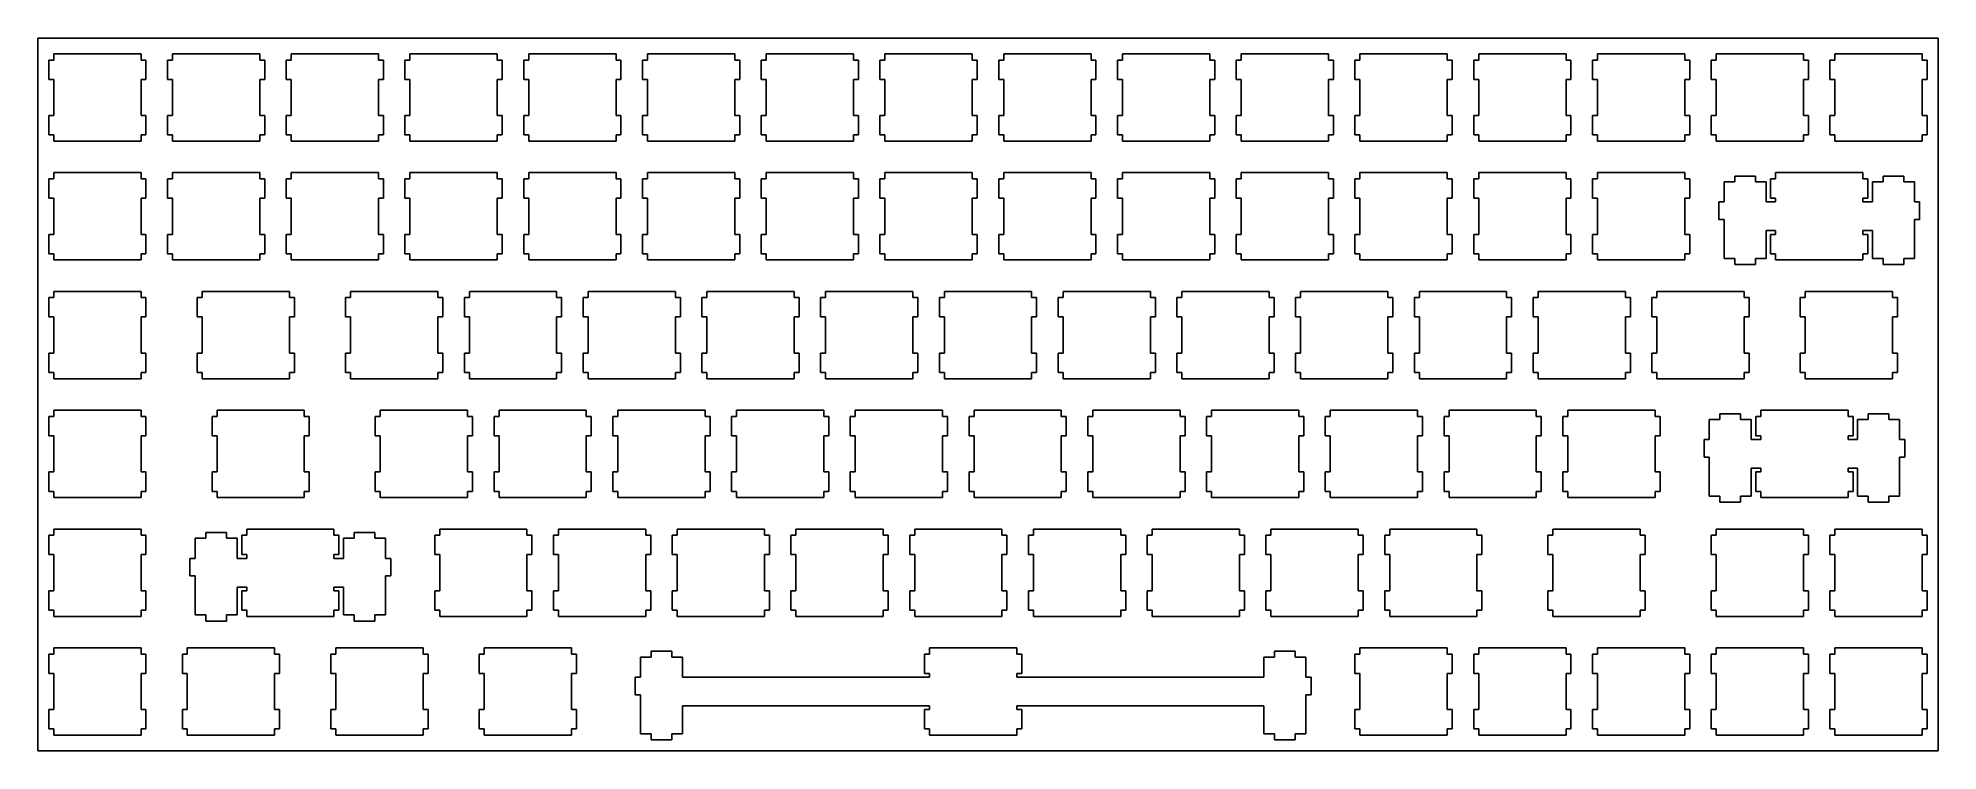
# Model space of a CAD drawing. Extents: x 0 to 305, y 0 to 115.
import ezdxf

# ---------------------------------------------------------------- set-up
doc = ezdxf.new("R2010")
doc.units = 0
doc.layers.get('0').update_dxf_attribs({"linetype": 'CONTINUOUS'})

msp = doc.modelspace()

# ---------------------------------------------------------------- linework, layer by layer
at = {"color": 0}
for p, q in [((0.09508, 114.558), (304.895, 114.558)), ((0.09508, 0.25769), (0.09508, 114.558)), ((304.895, 114.558), (304.895, 0.25769)), ((2.61965, 111.033), (1.81901, 111.033)), ((1.81901, 111.033), (1.81901, 107.933)), ((2.61965, 112.033), (2.61965, 111.033)), ((16.6192, 112.033), (2.61965, 112.033)), ((16.6192, 111.033), (16.6192, 112.033)), ((17.4198, 111.033), (16.6192, 111.033)), ((17.4198, 107.933), (17.4198, 111.033)), ((21.6697, 111.033), (20.869, 111.033)), ((20.869, 111.033), (20.869, 107.933)), ((21.6697, 112.033), (21.6697, 111.033)), ((35.669, 112.033), (21.6697, 112.033)), ((35.669, 111.033), (35.669, 112.033)), ((36.4698, 111.033), (35.669, 111.033)), ((36.4698, 107.933), (36.4698, 111.033)), ((40.7197, 111.033), (39.9189, 111.033)), ((39.9189, 111.033), (39.9189, 107.933)), ((40.7197, 112.033), (40.7197, 111.033)), ((54.719, 112.033), (40.7197, 112.033)), ((54.719, 111.033), (54.719, 112.033)), ((55.5198, 111.033), (54.719, 111.033)), ((55.5198, 107.933), (55.5198, 111.033)), ((59.7697, 111.033), (58.9689, 111.033)), ((58.9689, 111.033), (58.9689, 107.933)), ((59.7697, 112.033), (59.7697, 111.033)), ((73.769, 112.033), (59.7697, 112.033)), ((73.769, 111.033), (73.769, 112.033)), ((74.5698, 111.033), (73.769, 111.033)), ((74.5698, 107.933), (74.5698, 111.033)), ((78.8197, 111.033), (78.0189, 111.033)), ((78.0189, 111.033), (78.0189, 107.933)), ((78.8197, 112.033), (78.8197, 111.033)), ((92.819, 112.033), (78.8197, 112.033)), ((92.819, 111.033), (92.819, 112.033)), ((93.6184, 111.033), (92.819, 111.033)), ((93.6184, 107.933), (93.6184, 111.033)), ((97.8683, 111.033), (97.0689, 111.033)), ((97.0689, 111.033), (97.0689, 107.933)), ((97.8683, 112.033), (97.8683, 111.033)), ((111.869, 112.033), (97.8683, 112.033)), ((111.869, 111.033), (111.869, 112.033)), ((112.668, 111.033), (111.869, 111.033)), ((112.668, 107.933), (112.668, 111.033)), ((116.918, 111.033), (116.119, 111.033)), ((116.119, 111.033), (116.119, 107.933)), ((116.918, 112.033), (116.918, 111.033)), ((130.919, 112.033), (116.918, 112.033)), ((130.919, 111.033), (130.919, 112.033)), ((131.72, 111.033), (130.919, 111.033)), ((131.72, 107.933), (131.72, 111.033)), ((135.97, 111.033), (135.169, 111.033)), ((135.169, 111.033), (135.169, 107.933)), ((135.97, 112.033), (135.97, 111.033)), ((149.969, 112.033), (135.97, 112.033)), ((149.969, 111.033), (149.969, 112.033)), ((150.77, 111.033), (149.969, 111.033)), ((150.77, 107.933), (150.77, 111.033)), ((155.02, 111.033), (154.219, 111.033)), ((154.219, 111.033), (154.219, 107.933)), ((155.02, 112.033), (155.02, 111.033)), ((169.019, 112.033), (155.02, 112.033)), ((169.019, 111.033), (169.019, 112.033)), ((169.82, 111.033), (169.019, 111.033)), ((169.82, 107.933), (169.82, 111.033)), ((174.07, 111.033), (173.269, 111.033)), ((173.269, 111.033), (173.269, 107.933)), ((174.07, 112.033), (174.07, 111.033)), ((188.069, 112.033), (174.07, 112.033)), ((188.069, 111.033), (188.069, 112.033)), ((188.87, 111.033), (188.069, 111.033)), ((188.87, 107.933), (188.87, 111.033)), ((193.12, 111.033), (192.319, 111.033)), ((192.319, 111.033), (192.319, 107.933)), ((193.12, 112.033), (193.12, 111.033)), ((207.119, 112.033), (193.12, 112.033)), ((207.119, 111.033), (207.119, 112.033)), ((207.92, 111.033), (207.119, 111.033)), ((207.92, 107.933), (207.92, 111.033)), ((212.17, 111.033), (211.369, 111.033)), ((211.369, 111.033), (211.369, 107.933)), ((212.17, 112.033), (212.17, 111.033)), ((226.169, 112.033), (212.17, 112.033)), ((226.169, 111.033), (226.169, 112.033)), ((226.97, 111.033), (226.169, 111.033)), ((226.97, 107.933), (226.97, 111.033)), ((231.22, 111.033), (230.419, 111.033)), ((230.419, 111.033), (230.419, 107.933)), ((231.22, 112.033), (231.22, 111.033)), ((245.219, 112.033), (231.22, 112.033)), ((245.219, 111.033), (245.219, 112.033)), ((246.02, 111.033), (245.219, 111.033)), ((246.02, 107.933), (246.02, 111.033)), ((250.27, 111.033), (249.469, 111.033)), ((249.469, 111.033), (249.469, 107.933)), ((250.27, 112.033), (250.27, 111.033)), ((264.269, 112.033), (250.27, 112.033)), ((264.269, 111.033), (264.269, 112.033)), ((265.07, 111.033), (264.269, 111.033)), ((265.07, 107.933), (265.07, 111.033)), ((269.32, 111.033), (268.519, 111.033)), ((268.519, 111.033), (268.519, 107.933)), ((269.32, 112.033), (269.32, 111.033)), ((283.319, 112.033), (269.32, 112.033)), ((283.319, 111.033), (283.319, 112.033)), ((284.12, 111.033), (283.319, 111.033)), ((284.12, 107.933), (284.12, 111.033)), ((288.37, 111.033), (287.569, 111.033)), ((287.569, 111.033), (287.569, 107.933)), ((288.37, 112.033), (288.37, 111.033)), ((302.369, 112.033), (288.37, 112.033)), ((302.369, 111.033), (302.369, 112.033)), ((303.17, 111.033), (302.369, 111.033)), ((303.17, 107.933), (303.17, 111.033)), ((1.81901, 107.933), (2.61965, 107.933)), ((2.61965, 107.933), (2.61965, 102.133)), ((16.6192, 102.133), (16.6192, 107.933)), ((16.6192, 107.933), (17.4198, 107.933)), ((20.869, 107.933), (21.6697, 107.933)), ((21.6697, 107.933), (21.6697, 102.133)), ((35.669, 102.133), (35.669, 107.933)), ((35.669, 107.933), (36.4698, 107.933)), ((39.9189, 107.933), (40.7197, 107.933)), ((40.7197, 107.933), (40.7197, 102.133)), ((54.719, 102.133), (54.719, 107.933)), ((54.719, 107.933), (55.5198, 107.933)), ((58.9689, 107.933), (59.7697, 107.933)), ((59.7697, 107.933), (59.7697, 102.133)), ((73.769, 102.133), (73.769, 107.933)), ((73.769, 107.933), (74.5698, 107.933)), ((78.0189, 107.933), (78.8197, 107.933)), ((78.8197, 107.933), (78.8197, 102.133)), ((92.819, 102.133), (92.819, 107.933)), ((92.819, 107.933), (93.6184, 107.933)), ((97.0689, 107.933), (97.8683, 107.933)), ((97.8683, 107.933), (97.8683, 102.133)), ((111.869, 102.133), (111.869, 107.933)), ((111.869, 107.933), (112.668, 107.933)), ((116.119, 107.933), (116.918, 107.933)), ((116.918, 107.933), (116.918, 102.133)), ((130.919, 102.133), (130.919, 107.933)), ((130.919, 107.933), (131.72, 107.933)), ((135.169, 107.933), (135.97, 107.933)), ((135.97, 107.933), (135.97, 102.133)), ((149.969, 102.133), (149.969, 107.933)), ((149.969, 107.933), (150.77, 107.933)), ((154.219, 107.933), (155.02, 107.933)), ((155.02, 107.933), (155.02, 102.133)), ((169.019, 102.133), (169.019, 107.933)), ((169.019, 107.933), (169.82, 107.933)), ((173.269, 107.933), (174.07, 107.933)), ((174.07, 107.933), (174.07, 102.133)), ((188.069, 102.133), (188.069, 107.933)), ((188.069, 107.933), (188.87, 107.933)), ((192.319, 107.933), (193.12, 107.933)), ((193.12, 107.933), (193.12, 102.133)), ((207.119, 102.133), (207.119, 107.933)), ((207.119, 107.933), (207.92, 107.933)), ((211.369, 107.933), (212.17, 107.933)), ((212.17, 107.933), (212.17, 102.133)), ((226.169, 102.133), (226.169, 107.933)), ((226.169, 107.933), (226.97, 107.933)), ((230.419, 107.933), (231.22, 107.933)), ((231.22, 107.933), (231.22, 102.133)), ((245.219, 102.133), (245.219, 107.933)), ((245.219, 107.933), (246.02, 107.933)), ((249.469, 107.933), (250.27, 107.933)), ((250.27, 107.933), (250.27, 102.133)), ((264.269, 102.133), (264.269, 107.933)), ((264.269, 107.933), (265.07, 107.933)), ((268.519, 107.933), (269.32, 107.933)), ((269.32, 107.933), (269.32, 102.133)), ((283.319, 102.133), (283.319, 107.933)), ((283.319, 107.933), (284.12, 107.933)), ((287.569, 107.933), (288.37, 107.933)), ((288.37, 107.933), (288.37, 102.133)), ((302.369, 102.133), (302.369, 107.933)), ((302.369, 107.933), (303.17, 107.933)), ((2.61965, 102.133), (1.81901, 102.133)), ((1.81901, 102.133), (1.81901, 99.0328)), ((17.4198, 102.133), (16.6192, 102.133)), ((17.4198, 99.0328), (17.4198, 102.133)), ((21.6697, 102.133), (20.869, 102.133)), ((20.869, 102.133), (20.869, 99.0328)), ((36.4698, 102.133), (35.669, 102.133)), ((36.4698, 99.0328), (36.4698, 102.133)), ((40.7197, 102.133), (39.9189, 102.133)), ((39.9189, 102.133), (39.9189, 99.0328)), ((55.5198, 102.133), (54.719, 102.133)), ((55.5198, 99.0328), (55.5198, 102.133)), ((59.7697, 102.133), (58.9689, 102.133)), ((58.9689, 102.133), (58.9689, 99.0328)), ((74.5698, 102.133), (73.769, 102.133)), ((74.5698, 99.0328), (74.5698, 102.133)), ((78.8197, 102.133), (78.0189, 102.133)), ((78.0189, 102.133), (78.0189, 99.0328)), ((93.6184, 102.133), (92.819, 102.133)), ((93.6184, 99.0328), (93.6184, 102.133)), ((97.8683, 102.133), (97.0689, 102.133)), ((97.0689, 102.133), (97.0689, 99.0328)), ((112.668, 102.133), (111.869, 102.133)), ((112.668, 99.0328), (112.668, 102.133)), ((116.918, 102.133), (116.119, 102.133)), ((116.119, 102.133), (116.119, 99.0328)), ((131.72, 102.133), (130.919, 102.133)), ((131.72, 99.0328), (131.72, 102.133)), ((135.97, 102.133), (135.169, 102.133)), ((135.169, 102.133), (135.169, 99.0328)), ((150.77, 102.133), (149.969, 102.133)), ((150.77, 99.0328), (150.77, 102.133)), ((155.02, 102.133), (154.219, 102.133)), ((154.219, 102.133), (154.219, 99.0328)), ((169.82, 102.133), (169.019, 102.133)), ((169.82, 99.0328), (169.82, 102.133)), ((174.07, 102.133), (173.269, 102.133)), ((173.269, 102.133), (173.269, 99.0328)), ((188.87, 102.133), (188.069, 102.133)), ((188.87, 99.0328), (188.87, 102.133)), ((193.12, 102.133), (192.319, 102.133)), ((192.319, 102.133), (192.319, 99.0328)), ((207.92, 102.133), (207.119, 102.133)), ((207.92, 99.0328), (207.92, 102.133)), ((212.17, 102.133), (211.369, 102.133)), ((211.369, 102.133), (211.369, 99.0328)), ((226.97, 102.133), (226.169, 102.133)), ((226.97, 99.0328), (226.97, 102.133)), ((231.22, 102.133), (230.419, 102.133)), ((230.419, 102.133), (230.419, 99.0328)), ((246.02, 102.133), (245.219, 102.133)), ((246.02, 99.0328), (246.02, 102.133)), ((250.27, 102.133), (249.469, 102.133)), ((249.469, 102.133), (249.469, 99.0328)), ((265.07, 102.133), (264.269, 102.133)), ((265.07, 99.0328), (265.07, 102.133)), ((269.32, 102.133), (268.519, 102.133)), ((268.519, 102.133), (268.519, 99.0328)), ((284.12, 102.133), (283.319, 102.133)), ((284.12, 99.0328), (284.12, 102.133)), ((288.37, 102.133), (287.569, 102.133)), ((287.569, 102.133), (287.569, 99.0328)), ((303.17, 102.133), (302.369, 102.133)), ((303.17, 99.0328), (303.17, 102.133)), ((1.81901, 99.0328), (2.61965, 99.0328)), ((2.61965, 99.0328), (2.61965, 98.0338)), ((2.61965, 98.0338), (16.6192, 98.0338)), ((16.6192, 98.0338), (16.6192, 99.0328)), ((16.6192, 99.0328), (17.4198, 99.0328)), ((20.869, 99.0328), (21.6697, 99.0328)), ((21.6697, 99.0328), (21.6697, 98.0338)), ((21.6697, 98.0338), (35.669, 98.0338)), ((35.669, 98.0338), (35.669, 99.0328)), ((35.669, 99.0328), (36.4698, 99.0328)), ((39.9189, 99.0328), (40.7197, 99.0328)), ((40.7197, 99.0328), (40.7197, 98.0338)), ((40.7197, 98.0338), (54.719, 98.0338)), ((54.719, 98.0338), (54.719, 99.0328)), ((54.719, 99.0328), (55.5198, 99.0328)), ((58.9689, 99.0328), (59.7697, 99.0328)), ((59.7697, 99.0328), (59.7697, 98.0338)), ((59.7697, 98.0338), (73.769, 98.0338)), ((73.769, 98.0338), (73.769, 99.0328)), ((73.769, 99.0328), (74.5698, 99.0328)), ((78.0189, 99.0328), (78.8197, 99.0328)), ((78.8197, 99.0328), (78.8197, 98.0338)), ((78.8197, 98.0338), (92.819, 98.0338)), ((92.819, 98.0338), (92.819, 99.0328)), ((92.819, 99.0328), (93.6184, 99.0328)), ((97.0689, 99.0328), (97.8683, 99.0328)), ((97.8683, 99.0328), (97.8683, 98.0338)), ((97.8683, 98.0338), (111.869, 98.0338)), ((111.869, 98.0338), (111.869, 99.0328)), ((111.869, 99.0328), (112.668, 99.0328)), ((116.119, 99.0328), (116.918, 99.0328)), ((116.918, 99.0328), (116.918, 98.0338)), ((116.918, 98.0338), (130.919, 98.0338)), ((130.919, 98.0338), (130.919, 99.0328)), ((130.919, 99.0328), (131.72, 99.0328)), ((135.169, 99.0328), (135.97, 99.0328)), ((135.97, 99.0328), (135.97, 98.0338)), ((135.97, 98.0338), (149.969, 98.0338)), ((149.969, 98.0338), (149.969, 99.0328)), ((149.969, 99.0328), (150.77, 99.0328)), ((154.219, 99.0328), (155.02, 99.0328)), ((155.02, 99.0328), (155.02, 98.0338)), ((155.02, 98.0338), (169.019, 98.0338)), ((169.019, 98.0338), (169.019, 99.0328)), ((169.019, 99.0328), (169.82, 99.0328)), ((173.269, 99.0328), (174.07, 99.0328)), ((174.07, 99.0328), (174.07, 98.0338)), ((174.07, 98.0338), (188.069, 98.0338)), ((188.069, 98.0338), (188.069, 99.0328)), ((188.069, 99.0328), (188.87, 99.0328)), ((192.319, 99.0328), (193.12, 99.0328)), ((193.12, 99.0328), (193.12, 98.0338)), ((193.12, 98.0338), (207.119, 98.0338)), ((207.119, 98.0338), (207.119, 99.0328)), ((207.119, 99.0328), (207.92, 99.0328)), ((211.369, 99.0328), (212.17, 99.0328)), ((212.17, 99.0328), (212.17, 98.0338)), ((212.17, 98.0338), (226.169, 98.0338)), ((226.169, 98.0338), (226.169, 99.0328)), ((226.169, 99.0328), (226.97, 99.0328)), ((230.419, 99.0328), (231.22, 99.0328)), ((231.22, 99.0328), (231.22, 98.0338)), ((231.22, 98.0338), (245.219, 98.0338)), ((245.219, 98.0338), (245.219, 99.0328)), ((245.219, 99.0328), (246.02, 99.0328)), ((249.469, 99.0328), (250.27, 99.0328)), ((250.27, 99.0328), (250.27, 98.0338)), ((250.27, 98.0338), (264.269, 98.0338)), ((264.269, 98.0338), (264.269, 99.0328)), ((264.269, 99.0328), (265.07, 99.0328)), ((268.519, 99.0328), (269.32, 99.0328)), ((269.32, 99.0328), (269.32, 98.0338)), ((269.32, 98.0338), (283.319, 98.0338)), ((283.319, 98.0338), (283.319, 99.0328)), ((283.319, 99.0328), (284.12, 99.0328)), ((287.569, 99.0328), (288.37, 99.0328)), ((288.37, 99.0328), (288.37, 98.0338)), ((288.37, 98.0338), (302.369, 98.0338)), ((302.369, 98.0338), (302.369, 99.0328)), ((302.369, 99.0328), (303.17, 99.0328)), ((2.61965, 91.9826), (1.81901, 91.9826)), ((1.81901, 91.9826), (1.81901, 88.8834)), ((2.61965, 92.9831), (2.61965, 91.9826)), ((16.6192, 92.9831), (2.61965, 92.9831)), ((16.6192, 91.9826), (16.6192, 92.9831)), ((17.4198, 91.9826), (16.6192, 91.9826)), ((17.4198, 88.8834), (17.4198, 91.9826)), ((21.6697, 91.9826), (20.869, 91.9826)), ((20.869, 91.9826), (20.869, 88.8834)), ((21.6697, 92.9831), (21.6697, 91.9826)), ((35.669, 92.9831), (21.6697, 92.9831)), ((35.669, 91.9826), (35.669, 92.9831)), ((36.4698, 91.9826), (35.669, 91.9826)), ((36.4698, 88.8834), (36.4698, 91.9826)), ((40.7197, 91.9826), (39.9189, 91.9826)), ((39.9189, 91.9826), (39.9189, 88.8834)), ((40.7197, 92.9831), (40.7197, 91.9826)), ((54.719, 92.9831), (40.7197, 92.9831)), ((54.719, 91.9826), (54.719, 92.9831)), ((55.5198, 91.9826), (54.719, 91.9826)), ((55.5198, 88.8834), (55.5198, 91.9826)), ((59.7697, 91.9826), (58.9689, 91.9826)), ((58.9689, 91.9826), (58.9689, 88.8834)), ((59.7697, 92.9831), (59.7697, 91.9826)), ((73.769, 92.9831), (59.7697, 92.9831)), ((73.769, 91.9826), (73.769, 92.9831)), ((74.5698, 91.9826), (73.769, 91.9826)), ((74.5698, 88.8834), (74.5698, 91.9826)), ((78.8197, 91.9826), (78.0189, 91.9826)), ((78.0189, 91.9826), (78.0189, 88.8834)), ((78.8197, 92.9831), (78.8197, 91.9826)), ((92.819, 92.9831), (78.8197, 92.9831)), ((92.819, 91.9826), (92.819, 92.9831)), ((93.6184, 91.9826), (92.819, 91.9826)), ((93.6184, 88.8834), (93.6184, 91.9826)), ((97.8683, 91.9826), (97.0689, 91.9826)), ((97.0689, 91.9826), (97.0689, 88.8834)), ((97.8683, 92.9831), (97.8683, 91.9826)), ((111.869, 92.9831), (97.8683, 92.9831)), ((111.869, 91.9826), (111.869, 92.9831)), ((112.668, 91.9826), (111.869, 91.9826)), ((112.668, 88.8834), (112.668, 91.9826)), ((116.918, 91.9826), (116.119, 91.9826)), ((116.119, 91.9826), (116.119, 88.8834)), ((116.918, 92.9831), (116.918, 91.9826)), ((130.919, 92.9831), (116.918, 92.9831)), ((130.919, 91.9826), (130.919, 92.9831)), ((131.72, 91.9826), (130.919, 91.9826)), ((131.72, 88.8834), (131.72, 91.9826)), ((135.97, 91.9826), (135.169, 91.9826)), ((135.169, 91.9826), (135.169, 88.8834)), ((135.97, 92.9831), (135.97, 91.9826)), ((149.969, 92.9831), (135.97, 92.9831)), ((149.969, 91.9826), (149.969, 92.9831)), ((150.77, 91.9826), (149.969, 91.9826)), ((150.77, 88.8834), (150.77, 91.9826)), ((155.02, 91.9826), (154.219, 91.9826)), ((154.219, 91.9826), (154.219, 88.8834)), ((155.02, 92.9831), (155.02, 91.9826)), ((169.019, 92.9831), (155.02, 92.9831)), ((169.019, 91.9826), (169.019, 92.9831)), ((169.82, 91.9826), (169.019, 91.9826)), ((169.82, 88.8834), (169.82, 91.9826)), ((174.07, 91.9826), (173.269, 91.9826)), ((173.269, 91.9826), (173.269, 88.8834)), ((174.07, 92.9831), (174.07, 91.9826)), ((188.069, 92.9831), (174.07, 92.9831)), ((188.069, 91.9826), (188.069, 92.9831)), ((188.87, 91.9826), (188.069, 91.9826)), ((188.87, 88.8834), (188.87, 91.9826)), ((193.12, 91.9826), (192.319, 91.9826)), ((192.319, 91.9826), (192.319, 88.8834)), ((193.12, 92.9831), (193.12, 91.9826)), ((207.119, 92.9831), (193.12, 92.9831)), ((207.119, 91.9826), (207.119, 92.9831)), ((207.92, 91.9826), (207.119, 91.9826)), ((207.92, 88.8834), (207.92, 91.9826)), ((212.17, 91.9826), (211.369, 91.9826)), ((211.369, 91.9826), (211.369, 88.8834)), ((212.17, 92.9831), (212.17, 91.9826)), ((226.169, 92.9831), (212.17, 92.9831)), ((226.169, 91.9826), (226.169, 92.9831)), ((226.97, 91.9826), (226.169, 91.9826)), ((226.97, 88.8834), (226.97, 91.9826)), ((231.22, 91.9826), (230.419, 91.9826)), ((230.419, 91.9826), (230.419, 88.8834)), ((231.22, 92.9831), (231.22, 91.9826)), ((245.219, 92.9831), (231.22, 92.9831)), ((245.219, 91.9826), (245.219, 92.9831)), ((246.02, 91.9826), (245.219, 91.9826)), ((246.02, 88.8834), (246.02, 91.9826)), ((250.27, 91.9826), (249.469, 91.9826)), ((249.469, 91.9826), (249.469, 88.8834)), ((250.27, 92.9831), (250.27, 91.9826)), ((264.269, 92.9831), (250.27, 92.9831)), ((264.269, 91.9826), (264.269, 92.9831)), ((265.07, 91.9826), (264.269, 91.9826)), ((265.07, 88.8834), (265.07, 91.9826)), ((272.295, 91.5127), (270.57, 91.5127)), ((270.57, 91.5127), (270.57, 88.2826)), ((275.594, 92.4334), (272.295, 92.4334)), ((272.295, 92.4334), (272.295, 91.5127)), ((275.594, 91.5127), (275.594, 92.4334)), ((277.319, 91.5127), (275.594, 91.5127)), ((277.319, 88.2826), (277.319, 91.5127)), ((278.845, 91.9826), (278.044, 91.9826)), ((278.044, 91.9826), (278.044, 88.8834)), ((278.845, 92.9831), (278.845, 91.9826)), ((292.844, 92.9831), (278.845, 92.9831)), ((292.844, 91.9826), (292.844, 92.9831)), ((293.645, 91.9826), (292.844, 91.9826)), ((293.645, 88.8834), (293.645, 91.9826)), ((296.095, 91.5127), (294.37, 91.5127)), ((294.37, 91.5127), (294.37, 88.2826)), ((299.394, 92.4334), (296.095, 92.4334)), ((296.095, 92.4334), (296.095, 91.5127)), ((299.394, 91.5127), (299.394, 92.4334)), ((301.119, 91.5127), (299.394, 91.5127)), ((301.119, 88.2826), (301.119, 91.5127)), ((1.81901, 88.8834), (2.61965, 88.8834)), ((2.61965, 88.8834), (2.61965, 83.0834)), ((16.6192, 83.0834), (16.6192, 88.8834)), ((16.6192, 88.8834), (17.4198, 88.8834)), ((20.869, 88.8834), (21.6697, 88.8834)), ((21.6697, 88.8834), (21.6697, 83.0834)), ((35.669, 83.0834), (35.669, 88.8834)), ((35.669, 88.8834), (36.4698, 88.8834)), ((39.9189, 88.8834), (40.7197, 88.8834)), ((40.7197, 88.8834), (40.7197, 83.0834)), ((54.719, 83.0834), (54.719, 88.8834)), ((54.719, 88.8834), (55.5198, 88.8834)), ((58.9689, 88.8834), (59.7697, 88.8834)), ((59.7697, 88.8834), (59.7697, 83.0834)), ((73.769, 83.0834), (73.769, 88.8834)), ((73.769, 88.8834), (74.5698, 88.8834)), ((78.0189, 88.8834), (78.8197, 88.8834)), ((78.8197, 88.8834), (78.8197, 83.0834)), ((92.819, 83.0834), (92.819, 88.8834)), ((92.819, 88.8834), (93.6184, 88.8834)), ((97.0689, 88.8834), (97.8683, 88.8834)), ((97.8683, 88.8834), (97.8683, 83.0834)), ((111.869, 83.0834), (111.869, 88.8834)), ((111.869, 88.8834), (112.668, 88.8834)), ((116.119, 88.8834), (116.918, 88.8834)), ((116.918, 88.8834), (116.918, 83.0834)), ((130.919, 83.0834), (130.919, 88.8834)), ((130.919, 88.8834), (131.72, 88.8834)), ((135.169, 88.8834), (135.97, 88.8834)), ((135.97, 88.8834), (135.97, 83.0834)), ((149.969, 83.0834), (149.969, 88.8834)), ((149.969, 88.8834), (150.77, 88.8834)), ((154.219, 88.8834), (155.02, 88.8834)), ((155.02, 88.8834), (155.02, 83.0834)), ((169.019, 83.0834), (169.019, 88.8834)), ((169.019, 88.8834), (169.82, 88.8834)), ((173.269, 88.8834), (174.07, 88.8834)), ((174.07, 88.8834), (174.07, 83.0834)), ((188.069, 83.0834), (188.069, 88.8834)), ((188.069, 88.8834), (188.87, 88.8834)), ((192.319, 88.8834), (193.12, 88.8834)), ((193.12, 88.8834), (193.12, 83.0834)), ((207.119, 83.0834), (207.119, 88.8834)), ((207.119, 88.8834), (207.92, 88.8834)), ((211.369, 88.8834), (212.17, 88.8834)), ((212.17, 88.8834), (212.17, 83.0834)), ((226.169, 83.0834), (226.169, 88.8834)), ((226.169, 88.8834), (226.97, 88.8834)), ((230.419, 88.8834), (231.22, 88.8834)), ((231.22, 88.8834), (231.22, 83.0834)), ((245.219, 83.0834), (245.219, 88.8834)), ((245.219, 88.8834), (246.02, 88.8834)), ((249.469, 88.8834), (250.27, 88.8834)), ((250.27, 88.8834), (250.27, 83.0834)), ((264.269, 83.0834), (264.269, 88.8834)), ((264.269, 88.8834), (265.07, 88.8834)), ((278.044, 88.8834), (278.845, 88.8834)), ((278.845, 88.8834), (278.845, 88.2826)), ((292.844, 88.2826), (292.844, 88.8834)), ((292.844, 88.8834), (293.645, 88.8834)), ((270.57, 88.2826), (269.744, 88.2826)), ((269.744, 88.2826), (269.744, 85.4837)), ((269.744, 85.4837), (270.57, 85.4837)), ((270.57, 85.4837), (270.57, 79.2138)), ((278.845, 88.2826), (277.319, 88.2826)), ((294.37, 88.2826), (292.844, 88.2826)), ((301.945, 88.2826), (301.119, 88.2826)), ((301.119, 79.2138), (301.119, 85.4837)), ((301.119, 85.4837), (301.945, 85.4837)), ((301.945, 85.4837), (301.945, 88.2826)), ((2.61965, 83.0834), (1.81901, 83.0834)), ((1.81901, 83.0834), (1.81901, 79.9828)), ((17.4198, 83.0834), (16.6192, 83.0834)), ((17.4198, 79.9828), (17.4198, 83.0834)), ((21.6697, 83.0834), (20.869, 83.0834)), ((20.869, 83.0834), (20.869, 79.9828)), ((36.4698, 83.0834), (35.669, 83.0834)), ((36.4698, 79.9828), (36.4698, 83.0834)), ((40.7197, 83.0834), (39.9189, 83.0834)), ((39.9189, 83.0834), (39.9189, 79.9828)), ((55.5198, 83.0834), (54.719, 83.0834)), ((55.5198, 79.9828), (55.5198, 83.0834)), ((59.7697, 83.0834), (58.9689, 83.0834)), ((58.9689, 83.0834), (58.9689, 79.9828)), ((74.5698, 83.0834), (73.769, 83.0834)), ((74.5698, 79.9828), (74.5698, 83.0834)), ((78.8197, 83.0834), (78.0189, 83.0834)), ((78.0189, 83.0834), (78.0189, 79.9828)), ((93.6184, 83.0834), (92.819, 83.0834)), ((93.6184, 79.9828), (93.6184, 83.0834)), ((97.8683, 83.0834), (97.0689, 83.0834)), ((97.0689, 83.0834), (97.0689, 79.9828)), ((112.668, 83.0834), (111.869, 83.0834)), ((112.668, 79.9828), (112.668, 83.0834)), ((116.918, 83.0834), (116.119, 83.0834)), ((116.119, 83.0834), (116.119, 79.9828)), ((131.72, 83.0834), (130.919, 83.0834)), ((131.72, 79.9828), (131.72, 83.0834)), ((135.97, 83.0834), (135.169, 83.0834)), ((135.169, 83.0834), (135.169, 79.9828)), ((150.77, 83.0834), (149.969, 83.0834)), ((150.77, 79.9828), (150.77, 83.0834)), ((155.02, 83.0834), (154.219, 83.0834)), ((154.219, 83.0834), (154.219, 79.9828)), ((169.82, 83.0834), (169.019, 83.0834)), ((169.82, 79.9828), (169.82, 83.0834)), ((174.07, 83.0834), (173.269, 83.0834)), ((173.269, 83.0834), (173.269, 79.9828)), ((188.87, 83.0834), (188.069, 83.0834)), ((188.87, 79.9828), (188.87, 83.0834)), ((193.12, 83.0834), (192.319, 83.0834)), ((192.319, 83.0834), (192.319, 79.9828)), ((207.92, 83.0834), (207.119, 83.0834)), ((207.92, 79.9828), (207.92, 83.0834)), ((212.17, 83.0834), (211.369, 83.0834)), ((211.369, 83.0834), (211.369, 79.9828)), ((226.97, 83.0834), (226.169, 83.0834)), ((226.97, 79.9828), (226.97, 83.0834)), ((231.22, 83.0834), (230.419, 83.0834)), ((230.419, 83.0834), (230.419, 79.9828)), ((246.02, 83.0834), (245.219, 83.0834)), ((246.02, 79.9828), (246.02, 83.0834)), ((250.27, 83.0834), (249.469, 83.0834)), ((249.469, 83.0834), (249.469, 79.9828)), ((265.07, 83.0834), (264.269, 83.0834)), ((265.07, 79.9828), (265.07, 83.0834)), ((277.319, 79.2138), (277.319, 83.6828)), ((277.319, 83.6828), (278.845, 83.6828)), ((278.845, 83.0834), (278.044, 83.0834)), ((278.044, 83.0834), (278.044, 79.9828)), ((278.845, 83.6828), (278.845, 83.0834)), ((292.844, 83.0834), (292.844, 83.6828)), ((292.844, 83.6828), (294.37, 83.6828)), ((293.645, 83.0834), (292.844, 83.0834)), ((293.645, 79.9828), (293.645, 83.0834)), ((294.37, 83.6828), (294.37, 79.2138)), ((1.81901, 79.9828), (2.61965, 79.9828)), ((2.61965, 79.9828), (2.61965, 78.9838)), ((16.6192, 78.9838), (16.6192, 79.9828)), ((16.6192, 79.9828), (17.4198, 79.9828)), ((20.869, 79.9828), (21.6697, 79.9828)), ((21.6697, 79.9828), (21.6697, 78.9838)), ((35.669, 78.9838), (35.669, 79.9828)), ((35.669, 79.9828), (36.4698, 79.9828)), ((39.9189, 79.9828), (40.7197, 79.9828)), ((40.7197, 79.9828), (40.7197, 78.9838)), ((54.719, 78.9838), (54.719, 79.9828)), ((54.719, 79.9828), (55.5198, 79.9828)), ((58.9689, 79.9828), (59.7697, 79.9828)), ((59.7697, 79.9828), (59.7697, 78.9838)), ((73.769, 78.9838), (73.769, 79.9828)), ((73.769, 79.9828), (74.5698, 79.9828)), ((78.0189, 79.9828), (78.8197, 79.9828)), ((78.8197, 79.9828), (78.8197, 78.9838)), ((92.819, 78.9838), (92.819, 79.9828)), ((92.819, 79.9828), (93.6184, 79.9828)), ((97.0689, 79.9828), (97.8683, 79.9828)), ((97.8683, 79.9828), (97.8683, 78.9838)), ((111.869, 78.9838), (111.869, 79.9828)), ((111.869, 79.9828), (112.668, 79.9828)), ((116.119, 79.9828), (116.918, 79.9828)), ((116.918, 79.9828), (116.918, 78.9838)), ((130.919, 78.9838), (130.919, 79.9828)), ((130.919, 79.9828), (131.72, 79.9828)), ((135.169, 79.9828), (135.97, 79.9828)), ((135.97, 79.9828), (135.97, 78.9838)), ((149.969, 78.9838), (149.969, 79.9828)), ((149.969, 79.9828), (150.77, 79.9828)), ((154.219, 79.9828), (155.02, 79.9828)), ((155.02, 79.9828), (155.02, 78.9838)), ((169.019, 78.9838), (169.019, 79.9828)), ((169.019, 79.9828), (169.82, 79.9828)), ((173.269, 79.9828), (174.07, 79.9828)), ((174.07, 79.9828), (174.07, 78.9838)), ((188.069, 78.9838), (188.069, 79.9828)), ((188.069, 79.9828), (188.87, 79.9828)), ((192.319, 79.9828), (193.12, 79.9828)), ((193.12, 79.9828), (193.12, 78.9838)), ((207.119, 78.9838), (207.119, 79.9828)), ((207.119, 79.9828), (207.92, 79.9828)), ((211.369, 79.9828), (212.17, 79.9828)), ((212.17, 79.9828), (212.17, 78.9838)), ((226.169, 78.9838), (226.169, 79.9828)), ((226.169, 79.9828), (226.97, 79.9828)), ((230.419, 79.9828), (231.22, 79.9828)), ((231.22, 79.9828), (231.22, 78.9838)), ((245.219, 78.9838), (245.219, 79.9828)), ((245.219, 79.9828), (246.02, 79.9828)), ((249.469, 79.9828), (250.27, 79.9828)), ((250.27, 79.9828), (250.27, 78.9838)), ((264.269, 78.9838), (264.269, 79.9828)), ((264.269, 79.9828), (265.07, 79.9828)), ((278.044, 79.9828), (278.845, 79.9828)), ((278.845, 79.9828), (278.845, 78.9838)), ((292.844, 78.9838), (292.844, 79.9828)), ((292.844, 79.9828), (293.645, 79.9828)), ((2.61965, 78.9838), (16.6192, 78.9838)), ((21.6697, 78.9838), (35.669, 78.9838)), ((40.7197, 78.9838), (54.719, 78.9838)), ((59.7697, 78.9838), (73.769, 78.9838)), ((78.8197, 78.9838), (92.819, 78.9838)), ((97.8683, 78.9838), (111.869, 78.9838)), ((116.918, 78.9838), (130.919, 78.9838)), ((135.97, 78.9838), (149.969, 78.9838)), ((155.02, 78.9838), (169.019, 78.9838)), ((174.07, 78.9838), (188.069, 78.9838)), ((193.12, 78.9838), (207.119, 78.9838)), ((212.17, 78.9838), (226.169, 78.9838)), ((231.22, 78.9838), (245.219, 78.9838)), ((250.27, 78.9838), (264.269, 78.9838)), ((270.57, 79.2138), (272.295, 79.2138)), ((272.295, 79.2138), (272.295, 78.2327)), ((272.295, 78.2327), (275.594, 78.2327)), ((275.594, 78.2327), (275.594, 79.2138)), ((275.594, 79.2138), (277.319, 79.2138)), ((278.845, 78.9838), (292.844, 78.9838)), ((294.37, 79.2138), (296.095, 79.2138)), ((296.095, 79.2138), (296.095, 78.2327)), ((296.095, 78.2327), (299.394, 78.2327)), ((299.394, 78.2327), (299.394, 79.2138)), ((299.394, 79.2138), (301.119, 79.2138)), ((2.61965, 73.9331), (2.61965, 72.9326)), ((16.6192, 73.9331), (2.61965, 73.9331)), ((16.6192, 72.9326), (16.6192, 73.9331)), ((26.4322, 73.9331), (26.4322, 72.9326)), ((40.4315, 73.9331), (26.4322, 73.9331)), ((40.4315, 72.9326), (40.4315, 73.9331)), ((50.2447, 73.9331), (50.2447, 72.9326)), ((64.244, 73.9331), (50.2447, 73.9331)), ((64.244, 72.9326), (64.244, 73.9331)), ((69.2947, 73.9331), (69.2947, 72.9326)), ((83.294, 73.9331), (69.2947, 73.9331)), ((83.294, 72.9326), (83.294, 73.9331)), ((88.3447, 73.9331), (88.3447, 72.9326)), ((102.344, 73.9331), (88.3447, 73.9331)), ((102.344, 72.9326), (102.344, 73.9331)), ((107.395, 73.9331), (107.395, 72.9326)), ((121.394, 73.9331), (107.395, 73.9331)), ((121.394, 72.9326), (121.394, 73.9331)), ((126.445, 73.9331), (126.445, 72.9326)), ((140.444, 73.9331), (126.445, 73.9331)), ((140.444, 72.9326), (140.444, 73.9331)), ((145.495, 73.9331), (145.495, 72.9326)), ((159.494, 73.9331), (145.495, 73.9331)), ((159.494, 72.9326), (159.494, 73.9331)), ((164.545, 73.9331), (164.545, 72.9326)), ((178.544, 73.9331), (164.545, 73.9331)), ((178.544, 72.9326), (178.544, 73.9331)), ((183.595, 73.9331), (183.595, 72.9326)), ((197.594, 73.9331), (183.595, 73.9331)), ((197.594, 72.9326), (197.594, 73.9331)), ((202.645, 73.9331), (202.645, 72.9326)), ((216.644, 73.9331), (202.645, 73.9331)), ((216.644, 72.9326), (216.644, 73.9331)), ((221.695, 73.9331), (221.695, 72.9326)), ((235.694, 73.9331), (221.695, 73.9331)), ((235.694, 72.9326), (235.694, 73.9331)), ((240.745, 73.9331), (240.745, 72.9326)), ((254.744, 73.9331), (240.745, 73.9331)), ((254.744, 72.9326), (254.744, 73.9331)), ((259.795, 73.9331), (259.795, 72.9326)), ((273.794, 73.9331), (259.795, 73.9331)), ((273.794, 72.9326), (273.794, 73.9331)), ((283.607, 73.9331), (283.607, 72.9326)), ((297.607, 73.9331), (283.607, 73.9331)), ((297.607, 72.9326), (297.607, 73.9331)), ((2.61965, 72.9326), (1.81901, 72.9326)), ((1.81901, 72.9326), (1.81901, 69.8334)), ((17.4198, 72.9326), (16.6192, 72.9326)), ((17.4198, 69.8334), (17.4198, 72.9326)), ((26.4322, 72.9326), (25.6315, 72.9326)), ((25.6315, 72.9326), (25.6315, 69.8334)), ((41.2309, 72.9326), (40.4315, 72.9326)), ((41.2309, 69.8334), (41.2309, 72.9326)), ((50.2447, 72.9326), (49.4439, 72.9326)), ((49.4439, 72.9326), (49.4439, 69.8334)), ((65.0448, 72.9326), (64.244, 72.9326)), ((65.0448, 69.8334), (65.0448, 72.9326)), ((69.2947, 72.9326), (68.4939, 72.9326)), ((68.4939, 72.9326), (68.4939, 69.8334)), ((84.0948, 72.9326), (83.294, 72.9326)), ((84.0948, 69.8334), (84.0948, 72.9326)), ((88.3447, 72.9326), (87.5439, 72.9326)), ((87.5439, 72.9326), (87.5439, 69.8334)), ((103.145, 72.9326), (102.344, 72.9326)), ((103.145, 69.8334), (103.145, 72.9326)), ((107.395, 72.9326), (106.594, 72.9326)), ((106.594, 72.9326), (106.594, 69.8334)), ((122.195, 72.9326), (121.394, 72.9326)), ((122.195, 69.8334), (122.195, 72.9326)), ((126.445, 72.9326), (125.644, 72.9326)), ((125.644, 72.9326), (125.644, 69.8334)), ((141.245, 72.9326), (140.444, 72.9326)), ((141.245, 69.8334), (141.245, 72.9326)), ((145.495, 72.9326), (144.694, 72.9326)), ((144.694, 72.9326), (144.694, 69.8334)), ((160.295, 72.9326), (159.494, 72.9326)), ((160.295, 69.8334), (160.295, 72.9326)), ((164.545, 72.9326), (163.744, 72.9326)), ((163.744, 72.9326), (163.744, 69.8334)), ((179.345, 72.9326), (178.544, 72.9326)), ((179.345, 69.8334), (179.345, 72.9326)), ((183.595, 72.9326), (182.794, 72.9326)), ((182.794, 72.9326), (182.794, 69.8334)), ((198.395, 72.9326), (197.594, 72.9326)), ((198.395, 69.8334), (198.395, 72.9326)), ((202.645, 72.9326), (201.844, 72.9326)), ((201.844, 72.9326), (201.844, 69.8334)), ((217.445, 72.9326), (216.644, 72.9326)), ((217.445, 69.8334), (217.445, 72.9326)), ((221.695, 72.9326), (220.894, 72.9326)), ((220.894, 72.9326), (220.894, 69.8334)), ((236.495, 72.9326), (235.694, 72.9326)), ((236.495, 69.8334), (236.495, 72.9326)), ((240.745, 72.9326), (239.944, 72.9326)), ((239.944, 72.9326), (239.944, 69.8334)), ((255.545, 72.9326), (254.744, 72.9326)), ((255.545, 69.8334), (255.545, 72.9326)), ((259.795, 72.9326), (258.994, 72.9326)), ((258.994, 72.9326), (258.994, 69.8334)), ((274.595, 72.9326), (273.794, 72.9326)), ((274.595, 69.8334), (274.595, 72.9326)), ((283.607, 72.9326), (282.806, 72.9326)), ((282.806, 72.9326), (282.806, 69.8334)), ((298.406, 72.9326), (297.607, 72.9326)), ((298.406, 69.8334), (298.406, 72.9326)), ((1.81901, 69.8334), (2.61965, 69.8334)), ((2.61965, 69.8334), (2.61965, 64.0334)), ((16.6192, 64.0334), (16.6192, 69.8334)), ((16.6192, 69.8334), (17.4198, 69.8334)), ((25.6315, 69.8334), (26.4322, 69.8334)), ((26.4322, 69.8334), (26.4322, 64.0334)), ((40.4315, 64.0334), (40.4315, 69.8334)), ((40.4315, 69.8334), (41.2309, 69.8334)), ((49.4439, 69.8334), (50.2447, 69.8334)), ((50.2447, 69.8334), (50.2447, 64.0334)), ((64.244, 64.0334), (64.244, 69.8334)), ((64.244, 69.8334), (65.0448, 69.8334)), ((68.4939, 69.8334), (69.2947, 69.8334)), ((69.2947, 69.8334), (69.2947, 64.0334)), ((83.294, 64.0334), (83.294, 69.8334)), ((83.294, 69.8334), (84.0948, 69.8334)), ((87.5439, 69.8334), (88.3447, 69.8334)), ((88.3447, 69.8334), (88.3447, 64.0334)), ((102.344, 64.0334), (102.344, 69.8334)), ((102.344, 69.8334), (103.145, 69.8334)), ((106.594, 69.8334), (107.395, 69.8334)), ((107.395, 69.8334), (107.395, 64.0334)), ((121.394, 64.0334), (121.394, 69.8334)), ((121.394, 69.8334), (122.195, 69.8334)), ((125.644, 69.8334), (126.445, 69.8334)), ((126.445, 69.8334), (126.445, 64.0334)), ((140.444, 64.0334), (140.444, 69.8334)), ((140.444, 69.8334), (141.245, 69.8334)), ((144.694, 69.8334), (145.495, 69.8334)), ((145.495, 69.8334), (145.495, 64.0334)), ((159.494, 64.0334), (159.494, 69.8334)), ((159.494, 69.8334), (160.295, 69.8334)), ((163.744, 69.8334), (164.545, 69.8334)), ((164.545, 69.8334), (164.545, 64.0334)), ((178.544, 64.0334), (178.544, 69.8334)), ((178.544, 69.8334), (179.345, 69.8334)), ((182.794, 69.8334), (183.595, 69.8334)), ((183.595, 69.8334), (183.595, 64.0334)), ((197.594, 64.0334), (197.594, 69.8334)), ((197.594, 69.8334), (198.395, 69.8334)), ((201.844, 69.8334), (202.645, 69.8334)), ((202.645, 69.8334), (202.645, 64.0334)), ((216.644, 64.0334), (216.644, 69.8334)), ((216.644, 69.8334), (217.445, 69.8334)), ((220.894, 69.8334), (221.695, 69.8334)), ((221.695, 69.8334), (221.695, 64.0334)), ((235.694, 64.0334), (235.694, 69.8334)), ((235.694, 69.8334), (236.495, 69.8334)), ((239.944, 69.8334), (240.745, 69.8334)), ((240.745, 69.8334), (240.745, 64.0334)), ((254.744, 64.0334), (254.744, 69.8334)), ((254.744, 69.8334), (255.545, 69.8334)), ((258.994, 69.8334), (259.795, 69.8334)), ((259.795, 69.8334), (259.795, 64.0334)), ((273.794, 64.0334), (273.794, 69.8334)), ((273.794, 69.8334), (274.595, 69.8334)), ((282.806, 69.8334), (283.607, 69.8334)), ((283.607, 69.8334), (283.607, 64.0334)), ((297.607, 64.0334), (297.607, 69.8334)), ((297.607, 69.8334), (298.406, 69.8334)), ((2.61965, 64.0334), (1.81901, 64.0334)), ((1.81901, 64.0334), (1.81901, 60.9328)), ((17.4198, 64.0334), (16.6192, 64.0334)), ((17.4198, 60.9328), (17.4198, 64.0334)), ((26.4322, 64.0334), (25.6315, 64.0334)), ((25.6315, 64.0334), (25.6315, 60.9328)), ((41.2309, 64.0334), (40.4315, 64.0334)), ((41.2309, 60.9328), (41.2309, 64.0334)), ((50.2447, 64.0334), (49.4439, 64.0334)), ((49.4439, 64.0334), (49.4439, 60.9328)), ((65.0448, 64.0334), (64.244, 64.0334)), ((65.0448, 60.9328), (65.0448, 64.0334)), ((69.2947, 64.0334), (68.4939, 64.0334)), ((68.4939, 64.0334), (68.4939, 60.9328)), ((84.0948, 64.0334), (83.294, 64.0334)), ((84.0948, 60.9328), (84.0948, 64.0334)), ((88.3447, 64.0334), (87.5439, 64.0334)), ((87.5439, 64.0334), (87.5439, 60.9328)), ((103.145, 64.0334), (102.344, 64.0334)), ((103.145, 60.9328), (103.145, 64.0334)), ((107.395, 64.0334), (106.594, 64.0334)), ((106.594, 64.0334), (106.594, 60.9328)), ((122.195, 64.0334), (121.394, 64.0334)), ((122.195, 60.9328), (122.195, 64.0334)), ((126.445, 64.0334), (125.644, 64.0334)), ((125.644, 64.0334), (125.644, 60.9328)), ((141.245, 64.0334), (140.444, 64.0334)), ((141.245, 60.9328), (141.245, 64.0334)), ((145.495, 64.0334), (144.694, 64.0334)), ((144.694, 64.0334), (144.694, 60.9328)), ((160.295, 64.0334), (159.494, 64.0334)), ((160.295, 60.9328), (160.295, 64.0334)), ((164.545, 64.0334), (163.744, 64.0334)), ((163.744, 64.0334), (163.744, 60.9328)), ((179.345, 64.0334), (178.544, 64.0334)), ((179.345, 60.9328), (179.345, 64.0334)), ((183.595, 64.0334), (182.794, 64.0334)), ((182.794, 64.0334), (182.794, 60.9328)), ((198.395, 64.0334), (197.594, 64.0334)), ((198.395, 60.9328), (198.395, 64.0334)), ((202.645, 64.0334), (201.844, 64.0334)), ((201.844, 64.0334), (201.844, 60.9328)), ((217.445, 64.0334), (216.644, 64.0334)), ((217.445, 60.9328), (217.445, 64.0334)), ((221.695, 64.0334), (220.894, 64.0334)), ((220.894, 64.0334), (220.894, 60.9328)), ((236.495, 64.0334), (235.694, 64.0334)), ((236.495, 60.9328), (236.495, 64.0334)), ((240.745, 64.0334), (239.944, 64.0334)), ((239.944, 64.0334), (239.944, 60.9328)), ((255.545, 64.0334), (254.744, 64.0334)), ((255.545, 60.9328), (255.545, 64.0334)), ((259.795, 64.0334), (258.994, 64.0334)), ((258.994, 64.0334), (258.994, 60.9328)), ((274.595, 64.0334), (273.794, 64.0334)), ((274.595, 60.9328), (274.595, 64.0334)), ((283.607, 64.0334), (282.806, 64.0334)), ((282.806, 64.0334), (282.806, 60.9328)), ((298.406, 64.0334), (297.607, 64.0334)), ((298.406, 60.9328), (298.406, 64.0334)), ((1.81901, 60.9328), (2.61965, 60.9328)), ((2.61965, 60.9328), (2.61965, 59.9338)), ((2.61965, 59.9338), (16.6192, 59.9338)), ((16.6192, 59.9338), (16.6192, 60.9328)), ((16.6192, 60.9328), (17.4198, 60.9328)), ((25.6315, 60.9328), (26.4322, 60.9328)), ((26.4322, 60.9328), (26.4322, 59.9338)), ((26.4322, 59.9338), (40.4315, 59.9338)), ((40.4315, 59.9338), (40.4315, 60.9328)), ((40.4315, 60.9328), (41.2309, 60.9328)), ((49.4439, 60.9328), (50.2447, 60.9328)), ((50.2447, 60.9328), (50.2447, 59.9338)), ((50.2447, 59.9338), (64.244, 59.9338)), ((64.244, 59.9338), (64.244, 60.9328)), ((64.244, 60.9328), (65.0448, 60.9328)), ((68.4939, 60.9328), (69.2947, 60.9328)), ((69.2947, 60.9328), (69.2947, 59.9338)), ((69.2947, 59.9338), (83.294, 59.9338)), ((83.294, 59.9338), (83.294, 60.9328)), ((83.294, 60.9328), (84.0948, 60.9328)), ((87.5439, 60.9328), (88.3447, 60.9328)), ((88.3447, 60.9328), (88.3447, 59.9338)), ((88.3447, 59.9338), (102.344, 59.9338)), ((102.344, 59.9338), (102.344, 60.9328)), ((102.344, 60.9328), (103.145, 60.9328)), ((106.594, 60.9328), (107.395, 60.9328)), ((107.395, 60.9328), (107.395, 59.9338)), ((107.395, 59.9338), (121.394, 59.9338)), ((121.394, 59.9338), (121.394, 60.9328)), ((121.394, 60.9328), (122.195, 60.9328)), ((125.644, 60.9328), (126.445, 60.9328)), ((126.445, 60.9328), (126.445, 59.9338)), ((126.445, 59.9338), (140.444, 59.9338)), ((140.444, 59.9338), (140.444, 60.9328)), ((140.444, 60.9328), (141.245, 60.9328)), ((144.694, 60.9328), (145.495, 60.9328)), ((145.495, 60.9328), (145.495, 59.9338)), ((145.495, 59.9338), (159.494, 59.9338)), ((159.494, 59.9338), (159.494, 60.9328)), ((159.494, 60.9328), (160.295, 60.9328)), ((163.744, 60.9328), (164.545, 60.9328)), ((164.545, 60.9328), (164.545, 59.9338)), ((164.545, 59.9338), (178.544, 59.9338)), ((178.544, 59.9338), (178.544, 60.9328)), ((178.544, 60.9328), (179.345, 60.9328)), ((182.794, 60.9328), (183.595, 60.9328)), ((183.595, 60.9328), (183.595, 59.9338)), ((183.595, 59.9338), (197.594, 59.9338)), ((197.594, 59.9338), (197.594, 60.9328)), ((197.594, 60.9328), (198.395, 60.9328)), ((201.844, 60.9328), (202.645, 60.9328)), ((202.645, 60.9328), (202.645, 59.9338)), ((202.645, 59.9338), (216.644, 59.9338)), ((216.644, 59.9338), (216.644, 60.9328)), ((216.644, 60.9328), (217.445, 60.9328)), ((220.894, 60.9328), (221.695, 60.9328)), ((221.695, 60.9328), (221.695, 59.9338)), ((221.695, 59.9338), (235.694, 59.9338)), ((235.694, 59.9338), (235.694, 60.9328)), ((235.694, 60.9328), (236.495, 60.9328)), ((239.944, 60.9328), (240.745, 60.9328)), ((240.745, 60.9328), (240.745, 59.9338)), ((240.745, 59.9338), (254.744, 59.9338)), ((254.744, 59.9338), (254.744, 60.9328)), ((254.744, 60.9328), (255.545, 60.9328)), ((258.994, 60.9328), (259.795, 60.9328)), ((259.795, 60.9328), (259.795, 59.9338)), ((259.795, 59.9338), (273.794, 59.9338)), ((273.794, 59.9338), (273.794, 60.9328)), ((273.794, 60.9328), (274.595, 60.9328)), ((282.806, 60.9328), (283.607, 60.9328)), ((283.607, 60.9328), (283.607, 59.9338)), ((283.607, 59.9338), (297.607, 59.9338)), ((297.607, 59.9338), (297.607, 60.9328)), ((297.607, 60.9328), (298.406, 60.9328)), ((2.61965, 54.8831), (2.61965, 53.8826)), ((16.6192, 54.8831), (2.61965, 54.8831)), ((16.6192, 53.8826), (16.6192, 54.8831)), ((28.812, 54.8831), (28.812, 53.8826)), ((42.8128, 54.8831), (28.812, 54.8831)), ((42.8128, 53.8826), (42.8128, 54.8831)), ((55.0072, 54.8831), (55.0072, 53.8826)), ((69.0065, 54.8831), (55.0072, 54.8831)), ((69.0065, 53.8826), (69.0065, 54.8831)), ((74.0572, 54.8831), (74.0572, 53.8826)), ((88.0565, 54.8831), (74.0572, 54.8831)), ((88.0565, 53.8826), (88.0565, 54.8831)), ((93.1072, 54.8831), (93.1072, 53.8826)), ((107.107, 54.8831), (93.1072, 54.8831)), ((107.107, 53.8826), (107.107, 54.8831)), ((112.157, 54.8831), (112.157, 53.8826)), ((126.157, 54.8831), (112.157, 54.8831)), ((126.157, 53.8826), (126.157, 54.8831)), ((131.207, 54.8831), (131.207, 53.8826)), ((145.207, 54.8831), (131.207, 54.8831)), ((145.207, 53.8826), (145.207, 54.8831)), ((150.257, 54.8831), (150.257, 53.8826)), ((164.257, 54.8831), (150.257, 54.8831)), ((164.257, 53.8826), (164.257, 54.8831)), ((169.307, 54.8831), (169.307, 53.8826)), ((183.307, 54.8831), (169.307, 54.8831)), ((183.307, 53.8826), (183.307, 54.8831)), ((188.357, 54.8831), (188.357, 53.8826)), ((202.357, 54.8831), (188.357, 54.8831)), ((202.357, 53.8826), (202.357, 54.8831)), ((207.407, 54.8831), (207.407, 53.8826)), ((221.407, 54.8831), (207.407, 54.8831)), ((221.407, 53.8826), (221.407, 54.8831)), ((226.457, 54.8831), (226.457, 53.8826)), ((240.457, 54.8831), (226.457, 54.8831)), ((240.457, 53.8826), (240.457, 54.8831)), ((245.507, 54.8831), (245.507, 53.8826)), ((259.507, 54.8831), (245.507, 54.8831)), ((259.507, 53.8826), (259.507, 54.8831)), ((276.462, 54.8831), (276.462, 53.8826)), ((290.463, 54.8831), (276.462, 54.8831)), ((290.463, 53.8826), (290.463, 54.8831)), ((2.61965, 53.8826), (1.81901, 53.8826)), ((1.81901, 53.8826), (1.81901, 50.7848)), ((17.4198, 53.8826), (16.6192, 53.8826)), ((17.4198, 50.7848), (17.4198, 53.8826)), ((28.812, 53.8826), (28.0128, 53.8826)), ((28.0128, 53.8826), (28.0128, 50.7848)), ((43.6122, 53.8826), (42.8128, 53.8826)), ((43.6122, 50.7848), (43.6122, 53.8826)), ((55.0072, 53.8826), (54.2064, 53.8826)), ((54.2064, 53.8826), (54.2064, 50.7848)), ((69.8059, 53.8826), (69.0065, 53.8826)), ((69.8059, 50.7848), (69.8059, 53.8826)), ((74.0572, 53.8826), (73.2564, 53.8826)), ((73.2564, 53.8826), (73.2564, 50.7848)), ((88.8559, 53.8826), (88.0565, 53.8826)), ((88.8559, 50.7848), (88.8559, 53.8826)), ((93.1072, 53.8826), (92.3064, 53.8826)), ((92.3064, 53.8826), (92.3064, 50.7848)), ((107.906, 53.8826), (107.107, 53.8826)), ((107.906, 50.7848), (107.906, 53.8826)), ((112.157, 53.8826), (111.356, 53.8826)), ((111.356, 53.8826), (111.356, 50.7848)), ((126.956, 53.8826), (126.157, 53.8826)), ((126.956, 50.7848), (126.956, 53.8826)), ((131.207, 53.8826), (130.406, 53.8826)), ((130.406, 53.8826), (130.406, 50.7848)), ((146.006, 53.8826), (145.207, 53.8826)), ((146.006, 50.7848), (146.006, 53.8826)), ((150.257, 53.8826), (149.456, 53.8826)), ((149.456, 53.8826), (149.456, 50.7848)), ((165.056, 53.8826), (164.257, 53.8826)), ((165.056, 50.7848), (165.056, 53.8826)), ((169.307, 53.8826), (168.506, 53.8826)), ((168.506, 53.8826), (168.506, 50.7848)), ((184.106, 53.8826), (183.307, 53.8826)), ((184.106, 50.7848), (184.106, 53.8826)), ((188.357, 53.8826), (187.556, 53.8826)), ((187.556, 53.8826), (187.556, 50.7848)), ((203.156, 53.8826), (202.357, 53.8826)), ((203.156, 50.7848), (203.156, 53.8826)), ((207.407, 53.8826), (206.606, 53.8826)), ((206.606, 53.8826), (206.606, 50.7848)), ((222.206, 53.8826), (221.407, 53.8826)), ((222.206, 50.7848), (222.206, 53.8826)), ((226.457, 53.8826), (225.656, 53.8826)), ((225.656, 53.8826), (225.656, 50.7848)), ((241.256, 53.8826), (240.457, 53.8826)), ((241.256, 50.7848), (241.256, 53.8826)), ((245.507, 53.8826), (244.706, 53.8826)), ((244.706, 53.8826), (244.706, 50.7848)), ((260.306, 53.8826), (259.507, 53.8826)), ((260.306, 50.7848), (260.306, 53.8826)), ((269.912, 53.4127), (268.187, 53.4127)), ((268.187, 53.4127), (268.187, 50.1826)), ((273.213, 54.3348), (269.912, 54.3348)), ((269.912, 54.3348), (269.912, 53.4127)), ((273.213, 53.4127), (273.213, 54.3348)), ((274.938, 53.4127), (273.213, 53.4127)), ((274.938, 50.1826), (274.938, 53.4127)), ((276.462, 53.8826), (275.663, 53.8826)), ((275.663, 53.8826), (275.663, 50.7848)), ((291.262, 53.8826), (290.463, 53.8826)), ((291.262, 50.7848), (291.262, 53.8826)), ((293.712, 53.4127), (291.987, 53.4127)), ((291.987, 53.4127), (291.987, 50.1826)), ((297.013, 54.3348), (293.712, 54.3348)), ((293.712, 54.3348), (293.712, 53.4127)), ((297.013, 53.4127), (297.013, 54.3348)), ((298.738, 53.4127), (297.013, 53.4127)), ((298.738, 50.1826), (298.738, 53.4127)), ((1.81901, 50.7848), (2.61965, 50.7848)), ((2.61965, 50.7848), (2.61965, 44.9834)), ((16.6192, 44.9834), (16.6192, 50.7848)), ((16.6192, 50.7848), (17.4198, 50.7848)), ((28.0128, 50.7848), (28.812, 50.7848)), ((28.812, 50.7848), (28.812, 44.9834)), ((42.8128, 44.9834), (42.8128, 50.7848)), ((42.8128, 50.7848), (43.6122, 50.7848)), ((54.2064, 50.7848), (55.0072, 50.7848)), ((55.0072, 50.7848), (55.0072, 44.9834)), ((69.0065, 44.9834), (69.0065, 50.7848)), ((69.0065, 50.7848), (69.8059, 50.7848)), ((73.2564, 50.7848), (74.0572, 50.7848)), ((74.0572, 50.7848), (74.0572, 44.9834)), ((88.0565, 44.9834), (88.0565, 50.7848)), ((88.0565, 50.7848), (88.8559, 50.7848)), ((92.3064, 50.7848), (93.1072, 50.7848)), ((93.1072, 50.7848), (93.1072, 44.9834)), ((107.107, 44.9834), (107.107, 50.7848)), ((107.107, 50.7848), (107.906, 50.7848)), ((111.356, 50.7848), (112.157, 50.7848)), ((112.157, 50.7848), (112.157, 44.9834)), ((126.157, 44.9834), (126.157, 50.7848)), ((126.157, 50.7848), (126.956, 50.7848)), ((130.406, 50.7848), (131.207, 50.7848)), ((131.207, 50.7848), (131.207, 44.9834)), ((145.207, 44.9834), (145.207, 50.7848)), ((145.207, 50.7848), (146.006, 50.7848)), ((149.456, 50.7848), (150.257, 50.7848)), ((150.257, 50.7848), (150.257, 44.9834)), ((164.257, 44.9834), (164.257, 50.7848)), ((164.257, 50.7848), (165.056, 50.7848)), ((168.506, 50.7848), (169.307, 50.7848)), ((169.307, 50.7848), (169.307, 44.9834)), ((183.307, 44.9834), (183.307, 50.7848)), ((183.307, 50.7848), (184.106, 50.7848)), ((187.556, 50.7848), (188.357, 50.7848)), ((188.357, 50.7848), (188.357, 44.9834)), ((202.357, 44.9834), (202.357, 50.7848)), ((202.357, 50.7848), (203.156, 50.7848)), ((206.606, 50.7848), (207.407, 50.7848)), ((207.407, 50.7848), (207.407, 44.9834)), ((221.407, 44.9834), (221.407, 50.7848)), ((221.407, 50.7848), (222.206, 50.7848)), ((225.656, 50.7848), (226.457, 50.7848)), ((226.457, 50.7848), (226.457, 44.9834)), ((240.457, 44.9834), (240.457, 50.7848)), ((240.457, 50.7848), (241.256, 50.7848)), ((244.706, 50.7848), (245.507, 50.7848)), ((245.507, 50.7848), (245.507, 44.9834)), ((259.507, 44.9834), (259.507, 50.7848)), ((259.507, 50.7848), (260.306, 50.7848)), ((268.187, 50.1826), (267.363, 50.1826)), ((267.363, 50.1826), (267.363, 47.3837)), ((276.462, 50.1826), (274.938, 50.1826)), ((275.663, 50.7848), (276.462, 50.7848)), ((276.462, 50.7848), (276.462, 50.1826)), ((290.463, 50.1826), (290.463, 50.7848)), ((290.463, 50.7848), (291.262, 50.7848)), ((291.987, 50.1826), (290.463, 50.1826)), ((299.562, 50.1826), (298.738, 50.1826)), ((299.562, 47.3837), (299.562, 50.1826)), ((267.363, 47.3837), (268.187, 47.3837)), ((268.187, 47.3837), (268.187, 41.1138)), ((298.738, 41.1138), (298.738, 47.3837)), ((298.738, 47.3837), (299.562, 47.3837)), ((2.61965, 44.9834), (1.81901, 44.9834)), ((1.81901, 44.9834), (1.81901, 41.8828)), ((17.4198, 44.9834), (16.6192, 44.9834)), ((17.4198, 41.8828), (17.4198, 44.9834)), ((28.812, 44.9834), (28.0128, 44.9834)), ((28.0128, 44.9834), (28.0128, 41.8828)), ((43.6122, 44.9834), (42.8128, 44.9834)), ((43.6122, 41.8828), (43.6122, 44.9834)), ((55.0072, 44.9834), (54.2064, 44.9834)), ((54.2064, 44.9834), (54.2064, 41.8828)), ((69.8059, 44.9834), (69.0065, 44.9834)), ((69.8059, 41.8828), (69.8059, 44.9834)), ((74.0572, 44.9834), (73.2564, 44.9834)), ((73.2564, 44.9834), (73.2564, 41.8828)), ((88.8559, 44.9834), (88.0565, 44.9834)), ((88.8559, 41.8828), (88.8559, 44.9834)), ((93.1072, 44.9834), (92.3064, 44.9834)), ((92.3064, 44.9834), (92.3064, 41.8828)), ((107.906, 44.9834), (107.107, 44.9834)), ((107.906, 41.8828), (107.906, 44.9834)), ((112.157, 44.9834), (111.356, 44.9834)), ((111.356, 44.9834), (111.356, 41.8828)), ((126.956, 44.9834), (126.157, 44.9834)), ((126.956, 41.8828), (126.956, 44.9834)), ((131.207, 44.9834), (130.406, 44.9834)), ((130.406, 44.9834), (130.406, 41.8828)), ((146.006, 44.9834), (145.207, 44.9834)), ((146.006, 41.8828), (146.006, 44.9834)), ((150.257, 44.9834), (149.456, 44.9834)), ((149.456, 44.9834), (149.456, 41.8828)), ((165.056, 44.9834), (164.257, 44.9834)), ((165.056, 41.8828), (165.056, 44.9834)), ((169.307, 44.9834), (168.506, 44.9834)), ((168.506, 44.9834), (168.506, 41.8828)), ((184.106, 44.9834), (183.307, 44.9834)), ((184.106, 41.8828), (184.106, 44.9834)), ((188.357, 44.9834), (187.556, 44.9834)), ((187.556, 44.9834), (187.556, 41.8828)), ((203.156, 44.9834), (202.357, 44.9834)), ((203.156, 41.8828), (203.156, 44.9834)), ((207.407, 44.9834), (206.606, 44.9834)), ((206.606, 44.9834), (206.606, 41.8828)), ((222.206, 44.9834), (221.407, 44.9834)), ((222.206, 41.8828), (222.206, 44.9834)), ((226.457, 44.9834), (225.656, 44.9834)), ((225.656, 44.9834), (225.656, 41.8828)), ((241.256, 44.9834), (240.457, 44.9834)), ((241.256, 41.8828), (241.256, 44.9834)), ((245.507, 44.9834), (244.706, 44.9834)), ((244.706, 44.9834), (244.706, 41.8828)), ((260.306, 44.9834), (259.507, 44.9834)), ((260.306, 41.8828), (260.306, 44.9834)), ((274.938, 41.1138), (274.938, 45.5828)), ((274.938, 45.5828), (276.462, 45.5828)), ((276.462, 44.9834), (275.663, 44.9834)), ((275.663, 44.9834), (275.663, 41.8828)), ((276.462, 45.5828), (276.462, 44.9834)), ((290.463, 44.9834), (290.463, 45.5828)), ((290.463, 45.5828), (291.987, 45.5828)), ((291.262, 44.9834), (290.463, 44.9834)), ((291.262, 41.8828), (291.262, 44.9834)), ((291.987, 45.5828), (291.987, 41.1138)), ((1.81901, 41.8828), (2.61965, 41.8828)), ((2.61965, 41.8828), (2.61965, 40.8838)), ((2.61965, 40.8838), (16.6192, 40.8838)), ((16.6192, 40.8838), (16.6192, 41.8828)), ((16.6192, 41.8828), (17.4198, 41.8828)), ((28.0128, 41.8828), (28.812, 41.8828)), ((28.812, 41.8828), (28.812, 40.8838)), ((28.812, 40.8838), (42.8128, 40.8838)), ((42.8128, 40.8838), (42.8128, 41.8828)), ((42.8128, 41.8828), (43.6122, 41.8828)), ((54.2064, 41.8828), (55.0072, 41.8828)), ((55.0072, 41.8828), (55.0072, 40.8838)), ((55.0072, 40.8838), (69.0065, 40.8838)), ((69.0065, 40.8838), (69.0065, 41.8828)), ((69.0065, 41.8828), (69.8059, 41.8828)), ((73.2564, 41.8828), (74.0572, 41.8828)), ((74.0572, 41.8828), (74.0572, 40.8838)), ((74.0572, 40.8838), (88.0565, 40.8838)), ((88.0565, 40.8838), (88.0565, 41.8828)), ((88.0565, 41.8828), (88.8559, 41.8828)), ((92.3064, 41.8828), (93.1072, 41.8828)), ((93.1072, 41.8828), (93.1072, 40.8838)), ((93.1072, 40.8838), (107.107, 40.8838)), ((107.107, 40.8838), (107.107, 41.8828)), ((107.107, 41.8828), (107.906, 41.8828)), ((111.356, 41.8828), (112.157, 41.8828)), ((112.157, 41.8828), (112.157, 40.8838)), ((112.157, 40.8838), (126.157, 40.8838)), ((126.157, 40.8838), (126.157, 41.8828)), ((126.157, 41.8828), (126.956, 41.8828)), ((130.406, 41.8828), (131.207, 41.8828)), ((131.207, 41.8828), (131.207, 40.8838)), ((131.207, 40.8838), (145.207, 40.8838)), ((145.207, 40.8838), (145.207, 41.8828)), ((145.207, 41.8828), (146.006, 41.8828)), ((149.456, 41.8828), (150.257, 41.8828)), ((150.257, 41.8828), (150.257, 40.8838)), ((150.257, 40.8838), (164.257, 40.8838)), ((164.257, 40.8838), (164.257, 41.8828)), ((164.257, 41.8828), (165.056, 41.8828)), ((168.506, 41.8828), (169.307, 41.8828)), ((169.307, 41.8828), (169.307, 40.8838)), ((169.307, 40.8838), (183.307, 40.8838)), ((183.307, 40.8838), (183.307, 41.8828)), ((183.307, 41.8828), (184.106, 41.8828)), ((187.556, 41.8828), (188.357, 41.8828)), ((188.357, 41.8828), (188.357, 40.8838)), ((188.357, 40.8838), (202.357, 40.8838)), ((202.357, 40.8838), (202.357, 41.8828)), ((202.357, 41.8828), (203.156, 41.8828)), ((206.606, 41.8828), (207.407, 41.8828)), ((207.407, 41.8828), (207.407, 40.8838)), ((207.407, 40.8838), (221.407, 40.8838)), ((221.407, 40.8838), (221.407, 41.8828)), ((221.407, 41.8828), (222.206, 41.8828)), ((225.656, 41.8828), (226.457, 41.8828)), ((226.457, 41.8828), (226.457, 40.8838)), ((226.457, 40.8838), (240.457, 40.8838)), ((240.457, 40.8838), (240.457, 41.8828)), ((240.457, 41.8828), (241.256, 41.8828)), ((244.706, 41.8828), (245.507, 41.8828)), ((245.507, 41.8828), (245.507, 40.8838)), ((245.507, 40.8838), (259.507, 40.8838)), ((259.507, 40.8838), (259.507, 41.8828)), ((259.507, 41.8828), (260.306, 41.8828)), ((268.187, 41.1138), (269.912, 41.1138)), ((269.912, 41.1138), (269.912, 40.1327)), ((269.912, 40.1327), (273.213, 40.1327)), ((273.213, 40.1327), (273.213, 41.1138)), ((273.213, 41.1138), (274.938, 41.1138)), ((275.663, 41.8828), (276.462, 41.8828)), ((276.462, 41.8828), (276.462, 40.8838)), ((276.462, 40.8838), (290.463, 40.8838)), ((290.463, 40.8838), (290.463, 41.8828)), ((290.463, 41.8828), (291.262, 41.8828)), ((291.987, 41.1138), (293.712, 41.1138)), ((293.712, 41.1138), (293.712, 40.1327)), ((293.712, 40.1327), (297.013, 40.1327)), ((297.013, 40.1327), (297.013, 41.1138)), ((297.013, 41.1138), (298.738, 41.1138)), ((2.61965, 34.8327), (1.81901, 34.8327)), ((1.81901, 34.8327), (1.81901, 31.7348)), ((2.61965, 35.833), (2.61965, 34.8327)), ((16.6192, 35.833), (2.61965, 35.833)), ((16.6192, 34.8327), (16.6192, 35.833)), ((17.4198, 34.8327), (16.6192, 34.8327)), ((17.4198, 31.7348), (17.4198, 34.8327)), ((27.0261, 34.3628), (25.3008, 34.3628)), ((25.3008, 34.3628), (25.3008, 31.1326)), ((30.3251, 35.2848), (27.0261, 35.2848)), ((27.0261, 35.2848), (27.0261, 34.3628)), ((30.3251, 34.3628), (30.3251, 35.2848)), ((32.0504, 34.3628), (30.3251, 34.3628)), ((32.0504, 31.1326), (32.0504, 34.3628)), ((33.5759, 34.8327), (32.7753, 34.8327)), ((32.7753, 34.8327), (32.7753, 31.7348)), ((33.5759, 35.833), (33.5759, 34.8327)), ((47.5753, 35.833), (33.5759, 35.833)), ((47.5753, 34.8327), (47.5753, 35.833)), ((48.3761, 34.8327), (47.5753, 34.8327)), ((48.3761, 31.7348), (48.3761, 34.8327)), ((50.8247, 34.3628), (49.101, 34.3628)), ((49.101, 34.3628), (49.101, 31.1326)), ((54.1253, 35.2848), (50.8247, 35.2848)), ((50.8247, 35.2848), (50.8247, 34.3628)), ((54.1253, 34.3628), (54.1253, 35.2848)), ((55.8504, 34.3628), (54.1253, 34.3628)), ((55.8504, 31.1326), (55.8504, 34.3628)), ((64.5322, 34.8327), (63.7314, 34.8327)), ((63.7314, 34.8327), (63.7314, 31.7348)), ((64.5322, 35.833), (64.5322, 34.8327)), ((78.5315, 35.833), (64.5322, 35.833)), ((78.5315, 34.8327), (78.5315, 35.833)), ((79.3309, 34.8327), (78.5315, 34.8327)), ((79.3309, 31.7348), (79.3309, 34.8327)), ((83.5822, 34.8327), (82.7814, 34.8327)), ((82.7814, 34.8327), (82.7814, 31.7348)), ((83.5822, 35.833), (83.5822, 34.8327)), ((97.5815, 35.833), (83.5822, 35.833)), ((97.5815, 34.8327), (97.5815, 35.833)), ((98.3809, 34.8327), (97.5815, 34.8327)), ((98.3809, 31.7348), (98.3809, 34.8327)), ((102.632, 34.8327), (101.831, 34.8327)), ((101.831, 34.8327), (101.831, 31.7348)), ((102.632, 35.833), (102.632, 34.8327)), ((116.632, 35.833), (102.632, 35.833)), ((116.632, 34.8327), (116.632, 35.833)), ((117.431, 34.8327), (116.632, 34.8327)), ((117.431, 31.7348), (117.431, 34.8327)), ((121.682, 34.8327), (120.881, 34.8327)), ((120.881, 34.8327), (120.881, 31.7348)), ((121.682, 35.833), (121.682, 34.8327)), ((135.682, 35.833), (121.682, 35.833)), ((135.682, 34.8327), (135.682, 35.833)), ((136.481, 34.8327), (135.682, 34.8327)), ((136.481, 31.7348), (136.481, 34.8327)), ((140.732, 34.8327), (139.931, 34.8327)), ((139.931, 34.8327), (139.931, 31.7348)), ((140.732, 35.833), (140.732, 34.8327)), ((154.732, 35.833), (140.732, 35.833)), ((154.732, 34.8327), (154.732, 35.833)), ((155.531, 34.8327), (154.732, 34.8327)), ((155.531, 31.7348), (155.531, 34.8327)), ((159.782, 34.8327), (158.981, 34.8327)), ((158.981, 34.8327), (158.981, 31.7348)), ((159.782, 35.833), (159.782, 34.8327)), ((173.782, 35.833), (159.782, 35.833)), ((173.782, 34.8327), (173.782, 35.833)), ((174.581, 34.8327), (173.782, 34.8327)), ((174.581, 31.7348), (174.581, 34.8327)), ((178.832, 34.8327), (178.031, 34.8327)), ((178.031, 34.8327), (178.031, 31.7348)), ((178.832, 35.833), (178.832, 34.8327)), ((192.832, 35.833), (178.832, 35.833)), ((192.832, 34.8327), (192.832, 35.833)), ((193.631, 34.8327), (192.832, 34.8327)), ((193.631, 31.7348), (193.631, 34.8327)), ((197.882, 34.8327), (197.081, 34.8327)), ((197.081, 34.8327), (197.081, 31.7348)), ((197.882, 35.833), (197.882, 34.8327)), ((211.882, 35.833), (197.882, 35.833)), ((211.882, 34.8327), (211.882, 35.833)), ((212.681, 34.8327), (211.882, 34.8327)), ((212.681, 31.7348), (212.681, 34.8327)), ((216.932, 34.8327), (216.131, 34.8327)), ((216.131, 34.8327), (216.131, 31.7348)), ((216.932, 35.833), (216.932, 34.8327)), ((230.932, 35.833), (216.932, 35.833)), ((230.932, 34.8327), (230.932, 35.833)), ((231.731, 34.8327), (230.932, 34.8327)), ((231.731, 31.7348), (231.731, 34.8327)), ((243.126, 34.8327), (242.325, 34.8327)), ((242.325, 34.8327), (242.325, 31.7348)), ((243.126, 35.833), (243.126, 34.8327)), ((257.125, 35.833), (243.126, 35.833)), ((257.125, 34.8327), (257.125, 35.833)), ((257.926, 34.8327), (257.125, 34.8327)), ((257.926, 31.7348), (257.926, 34.8327)), ((269.32, 34.8327), (268.519, 34.8327)), ((268.519, 34.8327), (268.519, 31.7348)), ((269.32, 35.833), (269.32, 34.8327)), ((283.319, 35.833), (269.32, 35.833)), ((283.319, 34.8327), (283.319, 35.833)), ((284.12, 34.8327), (283.319, 34.8327)), ((284.12, 31.7348), (284.12, 34.8327)), ((288.37, 34.8327), (287.569, 34.8327)), ((287.569, 34.8327), (287.569, 31.7348)), ((288.37, 35.833), (288.37, 34.8327)), ((302.369, 35.833), (288.37, 35.833)), ((302.369, 34.8327), (302.369, 35.833)), ((303.17, 34.8327), (302.369, 34.8327)), ((303.17, 31.7348), (303.17, 34.8327)), ((1.81901, 31.7348), (2.61965, 31.7348)), ((2.61965, 31.7348), (2.61965, 25.9333)), ((16.6192, 25.9333), (16.6192, 31.7348)), ((16.6192, 31.7348), (17.4198, 31.7348)), ((25.3008, 31.1326), (24.4753, 31.1326)), ((24.4753, 31.1326), (24.4753, 28.3338)), ((33.5759, 31.1326), (32.0504, 31.1326)), ((32.7753, 31.7348), (33.5759, 31.7348)), ((33.5759, 31.7348), (33.5759, 31.1326)), ((47.5753, 31.1326), (47.5753, 31.7348)), ((47.5753, 31.7348), (48.3761, 31.7348)), ((49.101, 31.1326), (47.5753, 31.1326)), ((56.6759, 31.1326), (55.8504, 31.1326)), ((56.6759, 28.3338), (56.6759, 31.1326)), ((63.7314, 31.7348), (64.5322, 31.7348)), ((64.5322, 31.7348), (64.5322, 25.9333)), ((78.5315, 25.9333), (78.5315, 31.7348)), ((78.5315, 31.7348), (79.3309, 31.7348)), ((82.7814, 31.7348), (83.5822, 31.7348)), ((83.5822, 31.7348), (83.5822, 25.9333)), ((97.5815, 25.9333), (97.5815, 31.7348)), ((97.5815, 31.7348), (98.3809, 31.7348)), ((101.831, 31.7348), (102.632, 31.7348)), ((102.632, 31.7348), (102.632, 25.9333)), ((116.632, 25.9333), (116.632, 31.7348)), ((116.632, 31.7348), (117.431, 31.7348)), ((120.881, 31.7348), (121.682, 31.7348)), ((121.682, 31.7348), (121.682, 25.9333)), ((135.682, 25.9333), (135.682, 31.7348)), ((135.682, 31.7348), (136.481, 31.7348)), ((139.931, 31.7348), (140.732, 31.7348)), ((140.732, 31.7348), (140.732, 25.9333)), ((154.732, 25.9333), (154.732, 31.7348)), ((154.732, 31.7348), (155.531, 31.7348)), ((158.981, 31.7348), (159.782, 31.7348)), ((159.782, 31.7348), (159.782, 25.9333)), ((173.782, 25.9333), (173.782, 31.7348)), ((173.782, 31.7348), (174.581, 31.7348)), ((178.031, 31.7348), (178.832, 31.7348)), ((178.832, 31.7348), (178.832, 25.9333)), ((192.832, 25.9333), (192.832, 31.7348)), ((192.832, 31.7348), (193.631, 31.7348)), ((197.081, 31.7348), (197.882, 31.7348)), ((197.882, 31.7348), (197.882, 25.9333)), ((211.882, 25.9333), (211.882, 31.7348)), ((211.882, 31.7348), (212.681, 31.7348)), ((216.131, 31.7348), (216.932, 31.7348)), ((216.932, 31.7348), (216.932, 25.9333)), ((230.932, 25.9333), (230.932, 31.7348)), ((230.932, 31.7348), (231.731, 31.7348)), ((242.325, 31.7348), (243.126, 31.7348)), ((243.126, 31.7348), (243.126, 25.9333)), ((257.125, 25.9333), (257.125, 31.7348)), ((257.125, 31.7348), (257.926, 31.7348)), ((268.519, 31.7348), (269.32, 31.7348)), ((269.32, 31.7348), (269.32, 25.9333)), ((283.319, 25.9333), (283.319, 31.7348)), ((283.319, 31.7348), (284.12, 31.7348)), ((287.569, 31.7348), (288.37, 31.7348)), ((288.37, 31.7348), (288.37, 25.9333)), ((302.369, 25.9333), (302.369, 31.7348)), ((302.369, 31.7348), (303.17, 31.7348)), ((24.4753, 28.3338), (25.3008, 28.3338)), ((25.3008, 28.3338), (25.3008, 22.0638)), ((55.8504, 22.0638), (55.8504, 28.3338)), ((55.8504, 28.3338), (56.6759, 28.3338)), ((2.61965, 25.9333), (1.81901, 25.9333)), ((1.81901, 25.9333), (1.81901, 22.8327)), ((17.4198, 25.9333), (16.6192, 25.9333)), ((17.4198, 22.8327), (17.4198, 25.9333)), ((32.0504, 22.0638), (32.0504, 26.5341)), ((32.0504, 26.5341), (33.5759, 26.5341)), ((33.5759, 25.9333), (32.7753, 25.9333)), ((32.7753, 25.9333), (32.7753, 22.8327)), ((33.5759, 26.5341), (33.5759, 25.9333)), ((47.5753, 25.9333), (47.5753, 26.5341)), ((47.5753, 26.5341), (49.101, 26.5341)), ((48.3761, 25.9333), (47.5753, 25.9333)), ((48.3761, 22.8327), (48.3761, 25.9333)), ((49.101, 26.5341), (49.101, 22.0638)), ((64.5322, 25.9333), (63.7314, 25.9333)), ((63.7314, 25.9333), (63.7314, 22.8327)), ((79.3309, 25.9333), (78.5315, 25.9333)), ((79.3309, 22.8327), (79.3309, 25.9333)), ((83.5822, 25.9333), (82.7814, 25.9333)), ((82.7814, 25.9333), (82.7814, 22.8327)), ((98.3809, 25.9333), (97.5815, 25.9333)), ((98.3809, 22.8327), (98.3809, 25.9333)), ((102.632, 25.9333), (101.831, 25.9333)), ((101.831, 25.9333), (101.831, 22.8327)), ((117.431, 25.9333), (116.632, 25.9333)), ((117.431, 22.8327), (117.431, 25.9333)), ((121.682, 25.9333), (120.881, 25.9333)), ((120.881, 25.9333), (120.881, 22.8327)), ((136.481, 25.9333), (135.682, 25.9333)), ((136.481, 22.8327), (136.481, 25.9333)), ((140.732, 25.9333), (139.931, 25.9333)), ((139.931, 25.9333), (139.931, 22.8327)), ((155.531, 25.9333), (154.732, 25.9333)), ((155.531, 22.8327), (155.531, 25.9333)), ((159.782, 25.9333), (158.981, 25.9333)), ((158.981, 25.9333), (158.981, 22.8327)), ((174.581, 25.9333), (173.782, 25.9333)), ((174.581, 22.8327), (174.581, 25.9333)), ((178.832, 25.9333), (178.031, 25.9333)), ((178.031, 25.9333), (178.031, 22.8327)), ((193.631, 25.9333), (192.832, 25.9333)), ((193.631, 22.8327), (193.631, 25.9333)), ((197.882, 25.9333), (197.081, 25.9333)), ((197.081, 25.9333), (197.081, 22.8327)), ((212.681, 25.9333), (211.882, 25.9333)), ((212.681, 22.8327), (212.681, 25.9333)), ((216.932, 25.9333), (216.131, 25.9333)), ((216.131, 25.9333), (216.131, 22.8327)), ((231.731, 25.9333), (230.932, 25.9333)), ((231.731, 22.8327), (231.731, 25.9333)), ((243.126, 25.9333), (242.325, 25.9333)), ((242.325, 25.9333), (242.325, 22.8327)), ((257.926, 25.9333), (257.125, 25.9333)), ((257.926, 22.8327), (257.926, 25.9333)), ((269.32, 25.9333), (268.519, 25.9333)), ((268.519, 25.9333), (268.519, 22.8327)), ((284.12, 25.9333), (283.319, 25.9333)), ((284.12, 22.8327), (284.12, 25.9333)), ((288.37, 25.9333), (287.569, 25.9333)), ((287.569, 25.9333), (287.569, 22.8327)), ((303.17, 25.9333), (302.369, 25.9333)), ((303.17, 22.8327), (303.17, 25.9333)), ((1.81901, 22.8327), (2.61965, 22.8327)), ((2.61965, 22.8327), (2.61965, 21.8336)), ((2.61965, 21.8336), (16.6192, 21.8336)), ((16.6192, 21.8336), (16.6192, 22.8327)), ((16.6192, 22.8327), (17.4198, 22.8327)), ((25.3008, 22.0638), (27.0261, 22.0638)), ((27.0261, 22.0638), (27.0261, 21.0826)), ((30.3251, 21.0826), (30.3251, 22.0638)), ((30.3251, 22.0638), (32.0504, 22.0638)), ((32.7753, 22.8327), (33.5759, 22.8327)), ((33.5759, 22.8327), (33.5759, 21.8336)), ((33.5759, 21.8336), (47.5753, 21.8336)), ((47.5753, 21.8336), (47.5753, 22.8327)), ((47.5753, 22.8327), (48.3761, 22.8327)), ((49.101, 22.0638), (50.8247, 22.0638)), ((50.8247, 22.0638), (50.8247, 21.0826)), ((54.1253, 21.0826), (54.1253, 22.0638)), ((54.1253, 22.0638), (55.8504, 22.0638)), ((63.7314, 22.8327), (64.5322, 22.8327)), ((64.5322, 22.8327), (64.5322, 21.8336)), ((64.5322, 21.8336), (78.5315, 21.8336)), ((78.5315, 21.8336), (78.5315, 22.8327)), ((78.5315, 22.8327), (79.3309, 22.8327)), ((82.7814, 22.8327), (83.5822, 22.8327)), ((83.5822, 22.8327), (83.5822, 21.8336)), ((83.5822, 21.8336), (97.5815, 21.8336)), ((97.5815, 21.8336), (97.5815, 22.8327)), ((97.5815, 22.8327), (98.3809, 22.8327)), ((101.831, 22.8327), (102.632, 22.8327)), ((102.632, 22.8327), (102.632, 21.8336)), ((102.632, 21.8336), (116.632, 21.8336)), ((116.632, 21.8336), (116.632, 22.8327)), ((116.632, 22.8327), (117.431, 22.8327)), ((120.881, 22.8327), (121.682, 22.8327)), ((121.682, 22.8327), (121.682, 21.8336)), ((121.682, 21.8336), (135.682, 21.8336)), ((135.682, 21.8336), (135.682, 22.8327)), ((135.682, 22.8327), (136.481, 22.8327)), ((139.931, 22.8327), (140.732, 22.8327)), ((140.732, 22.8327), (140.732, 21.8336)), ((140.732, 21.8336), (154.732, 21.8336)), ((154.732, 21.8336), (154.732, 22.8327)), ((154.732, 22.8327), (155.531, 22.8327)), ((158.981, 22.8327), (159.782, 22.8327)), ((159.782, 22.8327), (159.782, 21.8336)), ((159.782, 21.8336), (173.782, 21.8336)), ((173.782, 21.8336), (173.782, 22.8327)), ((173.782, 22.8327), (174.581, 22.8327)), ((178.031, 22.8327), (178.832, 22.8327)), ((178.832, 22.8327), (178.832, 21.8336)), ((178.832, 21.8336), (192.832, 21.8336)), ((192.832, 21.8336), (192.832, 22.8327)), ((192.832, 22.8327), (193.631, 22.8327)), ((197.081, 22.8327), (197.882, 22.8327)), ((197.882, 22.8327), (197.882, 21.8336)), ((197.882, 21.8336), (211.882, 21.8336)), ((211.882, 21.8336), (211.882, 22.8327)), ((211.882, 22.8327), (212.681, 22.8327)), ((216.131, 22.8327), (216.932, 22.8327)), ((216.932, 22.8327), (216.932, 21.8336)), ((216.932, 21.8336), (230.932, 21.8336)), ((230.932, 21.8336), (230.932, 22.8327)), ((230.932, 22.8327), (231.731, 22.8327)), ((242.325, 22.8327), (243.126, 22.8327)), ((243.126, 22.8327), (243.126, 21.8336)), ((243.126, 21.8336), (257.125, 21.8336)), ((257.125, 21.8336), (257.125, 22.8327)), ((257.125, 22.8327), (257.926, 22.8327)), ((268.519, 22.8327), (269.32, 22.8327)), ((269.32, 22.8327), (269.32, 21.8336)), ((269.32, 21.8336), (283.319, 21.8336)), ((283.319, 21.8336), (283.319, 22.8327)), ((283.319, 22.8327), (284.12, 22.8327)), ((287.569, 22.8327), (288.37, 22.8327)), ((288.37, 22.8327), (288.37, 21.8336)), ((288.37, 21.8336), (302.369, 21.8336)), ((302.369, 21.8336), (302.369, 22.8327)), ((302.369, 22.8327), (303.17, 22.8327)), ((27.0261, 21.0826), (30.3251, 21.0826)), ((50.8247, 21.0826), (54.1253, 21.0826)), ((2.61965, 15.7841), (1.81901, 15.7841)), ((1.81901, 15.7841), (1.81901, 12.6848)), ((2.61965, 16.7845), (2.61965, 15.7841)), ((16.6192, 16.7845), (2.61965, 16.7845)), ((16.6192, 15.7841), (16.6192, 16.7845)), ((17.4198, 15.7841), (16.6192, 15.7841)), ((17.4198, 12.6848), (17.4198, 15.7841)), ((24.0509, 15.7841), (23.2503, 15.7841)), ((23.2503, 15.7841), (23.2503, 12.6848)), ((24.0509, 16.7845), (24.0509, 15.7841)), ((38.0503, 16.7845), (24.0509, 16.7845)), ((38.0503, 15.7841), (38.0503, 16.7845)), ((38.8511, 15.7841), (38.0503, 15.7841)), ((38.8511, 12.6848), (38.8511, 15.7841)), ((47.8621, 15.7841), (47.0627, 15.7841)), ((47.0627, 15.7841), (47.0627, 12.6848)), ((47.8621, 16.7845), (47.8621, 15.7841)), ((61.8628, 16.7845), (47.8621, 16.7845)), ((61.8628, 15.7841), (61.8628, 16.7845)), ((62.6622, 15.7841), (61.8628, 15.7841)), ((62.6622, 12.6848), (62.6622, 15.7841)), ((71.676, 15.7841), (70.8752, 15.7841)), ((70.8752, 15.7841), (70.8752, 12.6848)), ((71.676, 16.7845), (71.676, 15.7841)), ((85.6753, 16.7845), (71.676, 16.7845)), ((85.6753, 15.7841), (85.6753, 16.7845)), ((86.4761, 15.7841), (85.6753, 15.7841)), ((86.4761, 12.6848), (86.4761, 15.7841)), ((98.462, 15.3142), (96.737, 15.3142)), ((96.737, 15.3142), (96.737, 12.0826)), ((101.763, 16.2347), (98.462, 16.2347)), ((98.462, 16.2347), (98.462, 15.3142)), ((101.763, 15.3142), (101.763, 16.2347)), ((103.488, 15.3142), (101.763, 15.3142)), ((103.488, 12.0826), (103.488, 15.3142)), ((143.112, 15.7841), (142.313, 15.7841)), ((142.313, 15.7841), (142.313, 12.6848)), ((143.112, 16.7845), (143.112, 15.7841)), ((157.113, 16.7845), (143.112, 16.7845)), ((157.113, 15.7841), (157.113, 16.7845)), ((157.912, 15.7841), (157.113, 15.7841)), ((157.912, 12.6848), (157.912, 15.7841)), ((198.462, 15.3142), (196.737, 15.3142)), ((196.737, 15.3142), (196.737, 12.0826)), ((201.763, 16.2347), (198.462, 16.2347)), ((198.462, 16.2347), (198.462, 15.3142)), ((201.763, 15.3142), (201.763, 16.2347)), ((203.488, 15.3142), (201.763, 15.3142)), ((203.488, 12.0826), (203.488, 15.3142)), ((212.17, 15.7841), (211.369, 15.7841)), ((211.369, 15.7841), (211.369, 12.6848)), ((212.17, 16.7845), (212.17, 15.7841)), ((226.169, 16.7845), (212.17, 16.7845)), ((226.169, 15.7841), (226.169, 16.7845)), ((226.97, 15.7841), (226.169, 15.7841)), ((226.97, 12.6848), (226.97, 15.7841)), ((231.22, 15.7841), (230.419, 15.7841)), ((230.419, 15.7841), (230.419, 12.6848)), ((231.22, 16.7845), (231.22, 15.7841)), ((245.219, 16.7845), (231.22, 16.7845)), ((245.219, 15.7841), (245.219, 16.7845)), ((246.02, 15.7841), (245.219, 15.7841)), ((246.02, 12.6848), (246.02, 15.7841)), ((250.27, 15.7841), (249.469, 15.7841)), ((249.469, 15.7841), (249.469, 12.6848)), ((250.27, 16.7845), (250.27, 15.7841)), ((264.269, 16.7845), (250.27, 16.7845)), ((264.269, 15.7841), (264.269, 16.7845)), ((265.07, 15.7841), (264.269, 15.7841)), ((265.07, 12.6848), (265.07, 15.7841)), ((269.32, 15.7841), (268.519, 15.7841)), ((268.519, 15.7841), (268.519, 12.6848)), ((269.32, 16.7845), (269.32, 15.7841)), ((283.319, 16.7845), (269.32, 16.7845)), ((283.319, 15.7841), (283.319, 16.7845)), ((284.12, 15.7841), (283.319, 15.7841)), ((284.12, 12.6848), (284.12, 15.7841)), ((288.37, 15.7841), (287.569, 15.7841)), ((287.569, 15.7841), (287.569, 12.6848)), ((288.37, 16.7845), (288.37, 15.7841)), ((302.369, 16.7845), (288.37, 16.7845)), ((302.369, 15.7841), (302.369, 16.7845)), ((303.17, 15.7841), (302.369, 15.7841)), ((303.17, 12.6848), (303.17, 15.7841)), ((1.81901, 12.6848), (2.61965, 12.6848)), ((2.61965, 12.6848), (2.61965, 6.88329)), ((16.6192, 6.88329), (16.6192, 12.6848)), ((16.6192, 12.6848), (17.4198, 12.6848)), ((23.2503, 12.6848), (24.0509, 12.6848)), ((24.0509, 12.6848), (24.0509, 6.88329)), ((38.0503, 6.88329), (38.0503, 12.6848)), ((38.0503, 12.6848), (38.8511, 12.6848)), ((47.0627, 12.6848), (47.8621, 12.6848)), ((47.8621, 12.6848), (47.8621, 6.88329)), ((61.8628, 6.88329), (61.8628, 12.6848)), ((61.8628, 12.6848), (62.6622, 12.6848)), ((70.8752, 12.6848), (71.676, 12.6848)), ((71.676, 12.6848), (71.676, 6.88329)), ((85.6753, 6.88329), (85.6753, 12.6848)), ((85.6753, 12.6848), (86.4761, 12.6848)), ((142.313, 12.6848), (143.112, 12.6848)), ((143.112, 12.6848), (143.112, 12.0826)), ((157.113, 12.0826), (157.113, 12.6848)), ((157.113, 12.6848), (157.912, 12.6848)), ((211.369, 12.6848), (212.17, 12.6848)), ((212.17, 12.6848), (212.17, 6.88329)), ((226.169, 6.88329), (226.169, 12.6848)), ((226.169, 12.6848), (226.97, 12.6848)), ((230.419, 12.6848), (231.22, 12.6848)), ((231.22, 12.6848), (231.22, 6.88329)), ((245.219, 6.88329), (245.219, 12.6848)), ((245.219, 12.6848), (246.02, 12.6848)), ((249.469, 12.6848), (250.27, 12.6848)), ((250.27, 12.6848), (250.27, 6.88329)), ((264.269, 6.88329), (264.269, 12.6848)), ((264.269, 12.6848), (265.07, 12.6848)), ((268.519, 12.6848), (269.32, 12.6848)), ((269.32, 12.6848), (269.32, 6.88329)), ((283.319, 6.88329), (283.319, 12.6848)), ((283.319, 12.6848), (284.12, 12.6848)), ((287.569, 12.6848), (288.37, 12.6848)), ((288.37, 12.6848), (288.37, 6.88329)), ((302.369, 6.88329), (302.369, 12.6848)), ((302.369, 12.6848), (303.17, 12.6848)), ((96.737, 12.0826), (95.9129, 12.0826)), ((95.9129, 12.0826), (95.9129, 9.28384)), ((95.9129, 9.28384), (96.737, 9.28384)), ((96.737, 9.28384), (96.737, 3.01377)), ((143.112, 12.0826), (103.488, 12.0826)), ((196.737, 12.0826), (157.113, 12.0826)), ((204.312, 12.0826), (203.488, 12.0826)), ((203.488, 3.01377), (203.488, 9.28384)), ((203.488, 9.28384), (204.312, 9.28384)), ((204.312, 9.28384), (204.312, 12.0826)), ((2.61965, 6.88329), (1.81901, 6.88329)), ((1.81901, 6.88329), (1.81901, 3.78411)), ((17.4198, 6.88329), (16.6192, 6.88329)), ((17.4198, 3.78411), (17.4198, 6.88329)), ((24.0509, 6.88329), (23.2503, 6.88329)), ((23.2503, 6.88329), (23.2503, 3.78411)), ((38.8511, 6.88329), (38.0503, 6.88329)), ((38.8511, 3.78411), (38.8511, 6.88329)), ((47.8621, 6.88329), (47.0627, 6.88329)), ((47.0627, 6.88329), (47.0627, 3.78411)), ((62.6622, 6.88329), (61.8628, 6.88329)), ((62.6622, 3.78411), (62.6622, 6.88329)), ((71.676, 6.88329), (70.8752, 6.88329)), ((70.8752, 6.88329), (70.8752, 3.78411)), ((86.4761, 6.88329), (85.6753, 6.88329)), ((86.4761, 3.78411), (86.4761, 6.88329)), ((103.488, 3.01377), (103.488, 7.48411)), ((103.488, 7.48411), (143.112, 7.48411)), ((143.112, 6.88329), (142.313, 6.88329)), ((142.313, 6.88329), (142.313, 3.78411)), ((143.112, 7.48411), (143.112, 6.88329)), ((157.113, 6.88329), (157.113, 7.48411)), ((157.113, 7.48411), (196.737, 7.48411)), ((157.912, 6.88329), (157.113, 6.88329)), ((157.912, 3.78411), (157.912, 6.88329)), ((196.737, 7.48411), (196.737, 3.01377)), ((212.17, 6.88329), (211.369, 6.88329)), ((211.369, 6.88329), (211.369, 3.78411)), ((226.97, 6.88329), (226.169, 6.88329)), ((226.97, 3.78411), (226.97, 6.88329)), ((231.22, 6.88329), (230.419, 6.88329)), ((230.419, 6.88329), (230.419, 3.78411)), ((246.02, 6.88329), (245.219, 6.88329)), ((246.02, 3.78411), (246.02, 6.88329)), ((250.27, 6.88329), (249.469, 6.88329)), ((249.469, 6.88329), (249.469, 3.78411)), ((265.07, 6.88329), (264.269, 6.88329)), ((265.07, 3.78411), (265.07, 6.88329)), ((269.32, 6.88329), (268.519, 6.88329)), ((268.519, 6.88329), (268.519, 3.78411)), ((284.12, 6.88329), (283.319, 6.88329)), ((284.12, 3.78411), (284.12, 6.88329)), ((288.37, 6.88329), (287.569, 6.88329)), ((287.569, 6.88329), (287.569, 3.78411)), ((303.17, 6.88329), (302.369, 6.88329)), ((303.17, 3.78411), (303.17, 6.88329)), ((1.81901, 3.78411), (2.61965, 3.78411)), ((2.61965, 3.78411), (2.61965, 2.78364)), ((16.6192, 2.78364), (16.6192, 3.78411)), ((16.6192, 3.78411), (17.4198, 3.78411)), ((23.2503, 3.78411), (24.0509, 3.78411)), ((24.0509, 3.78411), (24.0509, 2.78364)), ((38.0503, 2.78364), (38.0503, 3.78411)), ((38.0503, 3.78411), (38.8511, 3.78411)), ((47.0627, 3.78411), (47.8621, 3.78411)), ((47.8621, 3.78411), (47.8621, 2.78364)), ((61.8628, 2.78364), (61.8628, 3.78411)), ((61.8628, 3.78411), (62.6622, 3.78411)), ((70.8752, 3.78411), (71.676, 3.78411)), ((71.676, 3.78411), (71.676, 2.78364)), ((85.6753, 2.78364), (85.6753, 3.78411)), ((85.6753, 3.78411), (86.4761, 3.78411)), ((142.313, 3.78411), (143.112, 3.78411)), ((143.112, 3.78411), (143.112, 2.78364)), ((157.113, 2.78364), (157.113, 3.78411)), ((157.113, 3.78411), (157.912, 3.78411)), ((211.369, 3.78411), (212.17, 3.78411)), ((212.17, 3.78411), (212.17, 2.78364)), ((226.169, 2.78364), (226.169, 3.78411)), ((226.169, 3.78411), (226.97, 3.78411)), ((230.419, 3.78411), (231.22, 3.78411)), ((231.22, 3.78411), (231.22, 2.78364)), ((245.219, 2.78364), (245.219, 3.78411)), ((245.219, 3.78411), (246.02, 3.78411)), ((249.469, 3.78411), (250.27, 3.78411)), ((250.27, 3.78411), (250.27, 2.78364)), ((264.269, 2.78364), (264.269, 3.78411)), ((264.269, 3.78411), (265.07, 3.78411)), ((268.519, 3.78411), (269.32, 3.78411)), ((269.32, 3.78411), (269.32, 2.78364)), ((283.319, 2.78364), (283.319, 3.78411)), ((283.319, 3.78411), (284.12, 3.78411)), ((287.569, 3.78411), (288.37, 3.78411)), ((288.37, 3.78411), (288.37, 2.78364)), ((302.369, 2.78364), (302.369, 3.78411)), ((302.369, 3.78411), (303.17, 3.78411)), ((304.895, 0.25769), (0.09508, 0.25769)), ((2.61965, 2.78364), (16.6192, 2.78364)), ((24.0509, 2.78364), (38.0503, 2.78364)), ((47.8621, 2.78364), (61.8628, 2.78364)), ((71.676, 2.78364), (85.6753, 2.78364)), ((96.737, 3.01377), (98.462, 3.01377)), ((98.462, 3.01377), (98.462, 2.03399)), ((98.462, 2.03399), (101.763, 2.03399)), ((101.763, 2.03399), (101.763, 3.01377)), ((101.763, 3.01377), (103.488, 3.01377)), ((143.112, 2.78364), (157.113, 2.78364)), ((196.737, 3.01377), (198.462, 3.01377)), ((198.462, 3.01377), (198.462, 2.03399)), ((198.462, 2.03399), (201.763, 2.03399)), ((201.763, 2.03399), (201.763, 3.01377)), ((201.763, 3.01377), (203.488, 3.01377)), ((212.17, 2.78364), (226.169, 2.78364)), ((231.22, 2.78364), (245.219, 2.78364)), ((250.27, 2.78364), (264.269, 2.78364)), ((269.32, 2.78364), (283.319, 2.78364)), ((288.37, 2.78364), (302.369, 2.78364))]:
    msp.add_line(p, q, dxfattribs=at)

doc.saveas('drawing.dxf')
